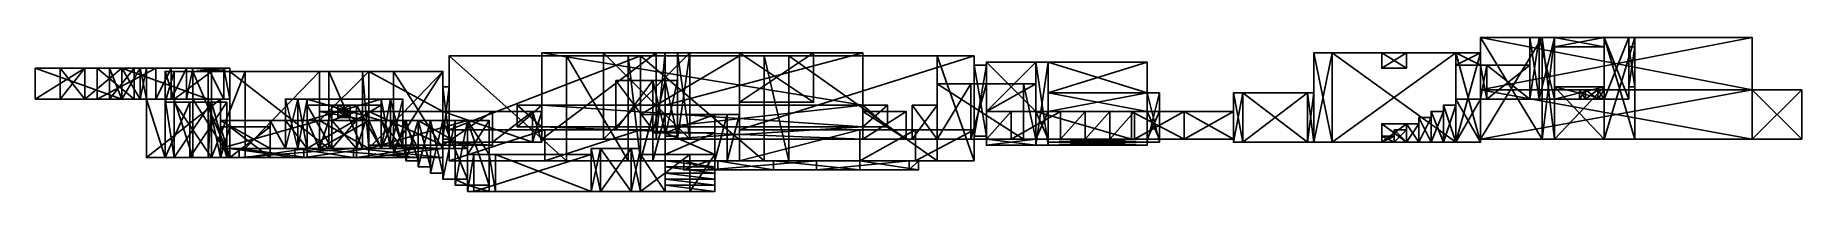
# Model space of a CAD drawing. Extents: x -3808 to 768, y -136 to 264.
import ezdxf

# ---------------------------------------------------------------- set-up
doc = ezdxf.new("R2010")
doc.units = 0

msp = doc.modelspace()

# ---------------------------------------------------------------- linework, layer by layer
for points in [[(-64, 264, -3520), (96, 264, -3344), (96, 0, -3344)], [(-64, 0, -3520), (-64, 264, -3520), (96, 0, -3344)], [(96, 264, -3120), (-64, 264, -2944), (-64, 0, -2944)], [(96, 0, -3120), (96, 264, -3120), (-64, 0, -2944)], [(-64, 264, -2944), (-64, 264, -2816), (-64, 0, -2816)], [(-64, 0, -2944), (-64, 264, -2944), (-64, 0, -2816)], [(-64, 264, -3648), (-64, 264, -3520), (-64, 0, -3520)], [(-64, 0, -3648), (-64, 264, -3648), (-64, 0, -3520)], [(640, 264, -3520), (-64, 264, -3648), (-64, 128, -3648)], [(640, 128, -3520), (640, 264, -3520), (-64, 128, -3648)], [(-64, 264, -2816), (640, 264, -2944), (640, 128, -2944)], [(-64, 128, -2816), (-64, 264, -2816), (640, 128, -2944)], [(96, 264, -3344), (-64, 264, -3520), (-64, 264, -3648)], [(128, 264, -3344), (96, 264, -3344), (-64, 264, -3648)], [(256, 264, -3344), (128, 264, -3344), (-64, 264, -3648)], [(336, 264, -3344), (256, 264, -3344), (-64, 264, -3648)], [(640, 264, -3520), (336, 264, -3344), (-64, 264, -3648)], [(96, 264, -3120), (-64, 264, -2816), (-64, 264, -2944)], [(128, 264, -3120), (-64, 264, -2816), (96, 264, -3120)], [(256, 264, -3120), (-64, 264, -2816), (128, 264, -3120)], [(336, 264, -3120), (-64, 264, -2816), (256, 264, -3120)], [(640, 264, -2944), (-64, 264, -2816), (336, 264, -3120)], [(64, 264, -3136), (88, 264, -3136), (88, 104, -3136)], [(64, 104, -3136), (64, 264, -3136), (88, 104, -3136)], [(88, 264, -3328), (64, 264, -3328), (64, 104, -3328)], [(88, 104, -3328), (88, 264, -3328), (64, 104, -3328)], [(64, 264, -3328), (64, 264, -3136), (64, 192, -3136)], [(64, 192, -3328), (64, 264, -3328), (64, 192, -3136)], [(88, 264, -3328), (64, 264, -3136), (64, 264, -3328)], [(88, 264, -3136), (64, 264, -3136), (88, 264, -3328)], [(88, 264, -3136), (128, 264, -3136), (128, 104, -3136)], [(88, 104, -3136), (88, 264, -3136), (128, 104, -3136)], [(128, 264, -3328), (88, 264, -3328), (88, 104, -3328)], [(128, 104, -3328), (128, 264, -3328), (88, 104, -3328)], [(128, 264, -3328), (88, 264, -3136), (88, 264, -3328)], [(128, 264, -3136), (88, 264, -3136), (128, 264, -3328)], [(96, 264, -3344), (128, 264, -3344), (128, 0, -3344)], [(96, 0, -3344), (96, 264, -3344), (128, 0, -3344)], [(128, 264, -3120), (96, 264, -3120), (96, 0, -3120)], [(128, 0, -3120), (128, 264, -3120), (96, 0, -3120)], [(256, 264, -3328), (128, 264, -3328), (128, 240, -3328)], [(256, 240, -3328), (256, 264, -3328), (128, 240, -3328)], [(128, 264, -3344), (256, 264, -3344), (256, 240, -3344)], [(128, 240, -3344), (128, 264, -3344), (256, 240, -3344)], [(128, 264, -3136), (256, 264, -3136), (256, 240, -3136)], [(128, 240, -3136), (128, 264, -3136), (256, 240, -3136)], [(256, 264, -3120), (128, 264, -3120), (128, 240, -3120)], [(256, 240, -3120), (256, 264, -3120), (128, 240, -3120)], [(256, 264, -3328), (128, 264, -3136), (128, 264, -3328)], [(256, 264, -3136), (128, 264, -3136), (256, 264, -3328)], [(128, 240, -3136), (128, 240, -3120), (128, 136, -3120)], [(128, 136, -3136), (128, 240, -3136), (128, 136, -3120)], [(128, 240, -3344), (128, 240, -3328), (128, 136, -3328)], [(128, 136, -3344), (128, 240, -3344), (128, 136, -3328)], [(256, 240, -3136), (128, 240, -3120), (128, 240, -3136)], [(256, 240, -3120), (128, 240, -3120), (256, 240, -3136)], [(256, 240, -3344), (128, 240, -3328), (128, 240, -3344)], [(256, 240, -3328), (128, 240, -3328), (256, 240, -3344)], [(208, 264, -3264), (192, 264, -3216), (192, 264, -3248)], [(208, 264, -3200), (192, 264, -3216), (208, 264, -3264)], [(240, 264, -3264), (208, 264, -3200), (208, 264, -3264)], [(240, 264, -3200), (208, 264, -3200), (240, 264, -3264)], [(256, 264, -3248), (240, 264, -3200), (240, 264, -3264)], [(256, 264, -3216), (240, 264, -3200), (256, 264, -3248)], [(320, 264, -3296), (256, 264, -3328), (256, 104, -3328)], [(320, 104, -3296), (320, 264, -3296), (256, 104, -3328)], [(256, 264, -3136), (320, 264, -3168), (320, 104, -3168)], [(256, 104, -3136), (256, 264, -3136), (320, 104, -3168)], [(336, 264, -3120), (256, 264, -3120), (256, 0, -3120)], [(336, 0, -3120), (336, 264, -3120), (256, 0, -3120)], [(256, 264, -3344), (336, 264, -3344), (336, 0, -3344)], [(256, 0, -3344), (256, 264, -3344), (336, 0, -3344)], [(320, 264, -3296), (256, 264, -3136), (256, 264, -3328)], [(320, 264, -3168), (256, 264, -3136), (320, 264, -3296)], [(256, 240, -3120), (256, 240, -3136), (256, 136, -3136)], [(256, 136, -3120), (256, 240, -3120), (256, 136, -3136)], [(256, 240, -3328), (256, 240, -3344), (256, 136, -3344)], [(256, 136, -3328), (256, 240, -3328), (256, 136, -3344)], [(320, 264, -3168), (320, 264, -3296), (320, 240, -3296)], [(320, 240, -3168), (320, 264, -3168), (320, 240, -3296)], [(336, 240, -3296), (320, 240, -3296), (320, 136, -3296)], [(336, 136, -3296), (336, 240, -3296), (320, 136, -3296)], [(320, 240, -3168), (336, 240, -3168), (336, 136, -3168)], [(320, 136, -3168), (320, 240, -3168), (336, 136, -3168)], [(336, 240, -3296), (320, 240, -3168), (320, 240, -3296)], [(336, 240, -3168), (320, 240, -3168), (336, 240, -3296)], [(336, 264, -3168), (336, 264, -3120), (336, 0, -3120)], [(336, 0, -3168), (336, 264, -3168), (336, 0, -3120)], [(336, 264, -3344), (336, 264, -3296), (336, 0, -3296)], [(336, 0, -3344), (336, 264, -3344), (336, 0, -3296)], [(336, 264, -3296), (336, 264, -3168), (336, 240, -3168)], [(336, 240, -3296), (336, 264, -3296), (336, 240, -3168)], [(640, 264, -3520), (336, 264, -3120), (336, 264, -3344)], [(640, 264, -2944), (336, 264, -3120), (640, 264, -3520)], [(640, 264, -2944), (640, 264, -3520), (640, 128, -3520)], [(640, 128, -2944), (640, 264, -2944), (640, 128, -3520)], [(-3680, 184, -3392), (-3808, 184, -3264), (-3808, 104, -3264)], [(-3680, 104, -3392), (-3680, 184, -3392), (-3808, 104, -3264)], [(-3808, 184, -3264), (-3584, 184, -2880), (-3584, 104, -2880)], [(-3808, 104, -3264), (-3808, 184, -3264), (-3584, 104, -2880)], [(-3648, 184, -3264), (-3808, 184, -3264), (-3680, 184, -3392)], [(-3584, 184, -2880), (-3808, 184, -3264), (-3648, 184, -3264)], [(-3680, 184, -3904), (-3744, 184, -3808), (-3744, 104, -3808)], [(-3680, 104, -3904), (-3680, 184, -3904), (-3744, 104, -3808)], [(-3744, 184, -3808), (-3680, 184, -3552), (-3680, 104, -3552)], [(-3744, 104, -3808), (-3744, 184, -3808), (-3680, 104, -3552)], [(-3680, 184, -3552), (-3744, 184, -3808), (-3680, 184, -3904)], [(-3584, 184, -3904), (-3680, 184, -3904), (-3680, 104, -3904)], [(-3584, 104, -3904), (-3584, 184, -3904), (-3680, 104, -3904)], [(-3680, 184, -3552), (-3680, 184, -3392), (-3680, 104, -3392)], [(-3680, 104, -3552), (-3680, 184, -3552), (-3680, 104, -3392)], [(-3648, 184, -3264), (-3680, 184, -3392), (-3680, 184, -3904)], [(-3616, 184, -3776), (-3648, 184, -3264), (-3680, 184, -3904)], [(-3584, 184, -3904), (-3616, 184, -3776), (-3680, 184, -3904)], [(-3648, 184, -3264), (-3552, 184, -3392), (-3552, 104, -3392)], [(-3648, 104, -3264), (-3648, 184, -3264), (-3552, 104, -3392)], [(-3496, 184, -3032), (-3648, 184, -3264), (-3648, 104, -3264)], [(-3496, 104, -3032), (-3496, 184, -3032), (-3648, 104, -3264)], [(-3552, 184, -3552), (-3648, 184, -3264), (-3616, 184, -3776)], [(-3552, 184, -3392), (-3648, 184, -3264), (-3552, 184, -3552)], [(-3496, 184, -3032), (-3584, 184, -2880), (-3648, 184, -3264)], [(-3616, 184, -3776), (-3584, 184, -3840), (-3584, 104, -3840)], [(-3616, 104, -3776), (-3616, 184, -3776), (-3584, 104, -3840)], [(-3552, 184, -3552), (-3616, 184, -3776), (-3616, 104, -3776)], [(-3552, 104, -3552), (-3552, 184, -3552), (-3616, 104, -3776)], [(-3584, 184, -3840), (-3616, 184, -3776), (-3584, 184, -3904)], [(-3584, 184, -2880), (-3360, 184, -2880), (-3360, 104, -2880)], [(-3584, 104, -2880), (-3584, 184, -2880), (-3360, 104, -2880)], [(-3584, 184, -3840), (-3536, 184, -3840), (-3536, 104, -3840)], [(-3584, 104, -3840), (-3584, 184, -3840), (-3536, 104, -3840)], [(-3536, 184, -3904), (-3584, 184, -3904), (-3584, 104, -3904)], [(-3536, 104, -3904), (-3536, 184, -3904), (-3584, 104, -3904)], [(-3456, 184, -3032), (-3584, 184, -2880), (-3496, 184, -3032)], [(-3360, 184, -2880), (-3584, 184, -2880), (-3456, 184, -3032)], [(-3536, 184, -3904), (-3584, 184, -3840), (-3584, 184, -3904)], [(-3536, 184, -3840), (-3584, 184, -3840), (-3536, 184, -3904)], [(-3552, 184, -3392), (-3552, 184, -3552), (-3552, 104, -3552)], [(-3552, 104, -3392), (-3552, 184, -3392), (-3552, 104, -3552)], [(-3536, 184, -3840), (-3520, 184, -3840), (-3520, 104, -3840)], [(-3536, 104, -3840), (-3536, 184, -3840), (-3520, 104, -3840)], [(-3520, 184, -3904), (-3536, 184, -3904), (-3536, 104, -3904)], [(-3520, 104, -3904), (-3520, 184, -3904), (-3536, 104, -3904)], [(-3520, 184, -3904), (-3536, 184, -3840), (-3536, 184, -3904)], [(-3520, 184, -3840), (-3536, 184, -3840), (-3520, 184, -3904)], [(-3520, 184, -3904), (-3520, 184, -3840), (-3520, 104, -3840)], [(-3520, 104, -3904), (-3520, 184, -3904), (-3520, 104, -3840)], [(-3520, 184, -3840), (-3520, 184, -3904), (-3520, 104, -3904)], [(-3520, 104, -3840), (-3520, 184, -3840), (-3520, 104, -3904)], [(-3456, 184, -3032), (-3496, 184, -3032), (-3496, 104, -3032)], [(-3456, 104, -3032), (-3456, 184, -3032), (-3496, 104, -3032)], [(-3416, 184, -3152), (-3456, 184, -3032), (-3456, 104, -3032)], [(-3416, 104, -3152), (-3416, 184, -3152), (-3456, 104, -3032)], [(-3400, 184, -3152), (-3456, 184, -3032), (-3416, 184, -3152)], [(-3360, 184, -2880), (-3456, 184, -3032), (-3400, 184, -3152)], [(-3400, 184, -3152), (-3416, 184, -3152), (-3416, 104, -3152)], [(-3400, 104, -3152), (-3400, 184, -3152), (-3416, 104, -3152)], [(-3400, 184, -3152), (-3304, 184, -3040), (-3304, 176, -3040)], [(-3400, 176, -3152), (-3400, 184, -3152), (-3304, 176, -3040)], [(-3304, 184, -3040), (-3400, 184, -3152), (-3400, 176, -3152)], [(-3304, 176, -3040), (-3304, 184, -3040), (-3400, 176, -3152)], [(-3320, 184, -3040), (-3360, 184, -2880), (-3400, 184, -3152)], [(-3304, 184, -3040), (-3320, 184, -3040), (-3400, 184, -3152)], [(-3360, 184, -2880), (-3320, 184, -3040), (-3320, 104, -3040)], [(-3360, 104, -2880), (-3360, 184, -2880), (-3320, 104, -3040)], [(-3320, 184, -3040), (-3304, 184, -3040), (-3304, 104, -3040)], [(-3320, 104, -3040), (-3320, 184, -3040), (-3304, 104, -3040)], [(-2736, 216, -3648), (-2736, 216, -3360), (-2736, -56, -3360)], [(-2736, -56, -3648), (-2736, 216, -3648), (-2736, -56, -3360)], [(-2240, 216, -3648), (-2736, 216, -3648), (-2736, 24, -3648)], [(-2240, 24, -3648), (-2240, 216, -3648), (-2736, 24, -3648)], [(-2736, 216, -3112), (-2432, 216, -3112), (-2432, -56, -3112)], [(-2736, -56, -3112), (-2736, 216, -3112), (-2432, -56, -3112)], [(-2736, 216, -3360), (-2736, 216, -3112), (-2736, 136, -3112)], [(-2736, 136, -3360), (-2736, 216, -3360), (-2736, 136, -3112)], [(-2432, 216, -3112), (-2736, 216, -3112), (-2736, 216, -3648)], [(-2272, 216, -3008), (-2432, 216, -3112), (-2736, 216, -3648)], [(-2240, 216, -3648), (-2272, 216, -3008), (-2736, 216, -3648)], [(-2496, 224, -2520), (-2496, 224, -2496), (-2496, 0, -2496)], [(-2496, 0, -2520), (-2496, 224, -2520), (-2496, 0, -2496)], [(-2496, 224, -2752), (-2496, 224, -2688), (-2496, 0, -2688)], [(-2496, 0, -2752), (-2496, 224, -2752), (-2496, 0, -2688)], [(-2496, 224, -2688), (-2496, 224, -2560), (-2496, 72, -2560)], [(-2496, 72, -2688), (-2496, 224, -2688), (-2496, 72, -2560)], [(-2496, 224, -2560), (-2496, 224, -2520), (-2496, 0, -2520)], [(-2496, 0, -2560), (-2496, 224, -2560), (-2496, 0, -2520)], [(-2200, 224, -2752), (-2496, 224, -2752), (-2496, 0, -2752)], [(-2200, 0, -2752), (-2200, 224, -2752), (-2496, 0, -2752)], [(-2496, 224, -2112), (-1664, 224, -2112), (-1664, 88, -2112)], [(-2496, 88, -2112), (-2496, 224, -2112), (-1664, 88, -2112)], [(-2496, 224, -2496), (-2496, 224, -2112), (-2496, 88, -2112)], [(-2496, 88, -2496), (-2496, 224, -2496), (-2496, 88, -2112)], [(-2200, 224, -2752), (-2496, 224, -2112), (-2496, 224, -2752)], [(-2176, 224, -2752), (-2496, 224, -2112), (-2200, 224, -2752)], [(-1664, 224, -2752), (-2496, 224, -2112), (-2176, 224, -2752)], [(-1664, 224, -2624), (-2496, 224, -2112), (-1664, 224, -2752)], [(-1664, 224, -2600), (-2496, 224, -2112), (-1664, 224, -2624)], [(-1664, 224, -2560), (-2496, 224, -2112), (-1664, 224, -2600)], [(-1664, 224, -2432), (-2496, 224, -2112), (-1664, 224, -2560)], [(-1664, 224, -2392), (-2496, 224, -2112), (-1664, 224, -2432)], [(-1664, 224, -2368), (-2496, 224, -2112), (-1664, 224, -2392)], [(-1664, 224, -2112), (-2496, 224, -2112), (-1664, 224, -2368)], [(-2432, 216, -3112), (-2272, 216, -3008), (-2272, -56, -3008)], [(-2432, -56, -3112), (-2432, 216, -3112), (-2272, -56, -3008)], [(-2336, 224, -2592), (-2112, 224, -2592), (-2112, 0, -2592)], [(-2336, 0, -2592), (-2336, 224, -2592), (-2112, 0, -2592)], [(-2336, 224, -2272), (-2336, 224, -2592), (-2336, 0, -2592)], [(-2336, 0, -2272), (-2336, 224, -2272), (-2336, 0, -2592)], [(-2112, 224, -2272), (-2336, 224, -2272), (-2336, 0, -2272)], [(-2112, 0, -2272), (-2112, 224, -2272), (-2336, 0, -2272)], [(-2272, 216, -3008), (-2240, 216, -2920), (-2240, -56, -2920)], [(-2272, -56, -3008), (-2272, 216, -3008), (-2240, -56, -2920)], [(-2240, 216, -2920), (-2272, 216, -3008), (-2240, 216, -3648)], [(-2240, 216, -2920), (-1920, 216, -2920), (-1920, -56, -2920)], [(-2240, -56, -2920), (-2240, 216, -2920), (-1920, -56, -2920)], [(-1984, 216, -3648), (-2240, 216, -3648), (-2240, 64, -3648)], [(-1984, 64, -3648), (-1984, 216, -3648), (-2240, 64, -3648)], [(-1984, 216, -3648), (-2240, 216, -2920), (-2240, 216, -3648)], [(-1920, 216, -2920), (-2240, 216, -2920), (-1984, 216, -3648)], [(-2176, 224, -2752), (-2200, 224, -2752), (-2200, 0, -2752)], [(-2176, 0, -2752), (-2176, 224, -2752), (-2200, 0, -2752)], [(-1664, 224, -2752), (-2176, 224, -2752), (-2176, 88, -2752)], [(-1664, 88, -2752), (-1664, 224, -2752), (-2176, 88, -2752)], [(-2144, 224, -2304), (-2112, 224, -2304), (-2112, 0, -2304)], [(-2144, 0, -2304), (-2144, 224, -2304), (-2112, 0, -2304)], [(-2112, 224, -2560), (-2144, 224, -2560), (-2144, 0, -2560)], [(-2112, 0, -2560), (-2112, 224, -2560), (-2144, 0, -2560)], [(-2144, 224, -2560), (-2144, 224, -2304), (-2144, 152, -2304)], [(-2144, 152, -2560), (-2144, 224, -2560), (-2144, 152, -2304)], [(-2040, 216, -3144), (-2128, 216, -3272), (-2064, 216, -3408)], [(-2112, 224, -2304), (-2112, 224, -2272), (-2112, 0, -2272)], [(-2112, 0, -2304), (-2112, 224, -2304), (-2112, 0, -2272)], [(-2112, 224, -2592), (-2112, 224, -2560), (-2112, 0, -2560)], [(-2112, 0, -2592), (-2112, 224, -2592), (-2112, 0, -2560)], [(-1896, 216, -3104), (-2040, 216, -3144), (-2064, 216, -3408)], [(-1784, 216, -3448), (-1896, 216, -3104), (-2064, 216, -3408)], [(-1984, 224, -2240), (-1984, 224, -2304), (-1984, 96, -2304)], [(-1984, 96, -2240), (-1984, 224, -2240), (-1984, 96, -2304)], [(-1792, 224, -2240), (-1984, 224, -2240), (-1984, 96, -2240)], [(-1792, 96, -2240), (-1792, 224, -2240), (-1984, 96, -2240)], [(-1984, 224, -2304), (-1792, 224, -2304), (-1792, 96, -2304)], [(-1984, 96, -2304), (-1984, 224, -2304), (-1792, 96, -2304)], [(-1984, 224, -2560), (-1984, 224, -2624), (-1984, 96, -2624)], [(-1984, 96, -2560), (-1984, 224, -2560), (-1984, 96, -2624)], [(-1792, 224, -2560), (-1984, 224, -2560), (-1984, 96, -2560)], [(-1792, 96, -2560), (-1792, 224, -2560), (-1984, 96, -2560)], [(-1984, 224, -2624), (-1792, 224, -2624), (-1792, 96, -2624)], [(-1984, 96, -2624), (-1984, 224, -2624), (-1792, 96, -2624)], [(-1984, 224, -2240), (-1792, 224, -2304), (-1984, 224, -2304)], [(-1792, 224, -2240), (-1792, 224, -2304), (-1984, 224, -2240)], [(-1984, 224, -2560), (-1792, 224, -2624), (-1984, 224, -2624)], [(-1792, 224, -2560), (-1792, 224, -2624), (-1984, 224, -2560)], [(-1376, 216, -3648), (-1984, 216, -3648), (-1984, 24, -3648)], [(-1376, 24, -3648), (-1376, 216, -3648), (-1984, 24, -3648)], [(-1856, 216, -2880), (-1920, 216, -2920), (-1984, 216, -3648)], [(-1472, 216, -2880), (-1856, 216, -2880), (-1984, 216, -3648)], [(-1376, 216, -3648), (-1472, 216, -2880), (-1984, 216, -3648)], [(-1920, 216, -2920), (-1856, 216, -2880), (-1856, -56, -2880)], [(-1920, -56, -2920), (-1920, 216, -2920), (-1856, -56, -2880)], [(-1672, 216, -3104), (-1896, 216, -3104), (-1784, 216, -3448)], [(-1856, 216, -2880), (-1472, 216, -2880), (-1472, -56, -2880)], [(-1856, -56, -2880), (-1856, 216, -2880), (-1472, -56, -2880)], [(-1792, 224, -2304), (-1792, 224, -2240), (-1792, 96, -2240)], [(-1792, 96, -2304), (-1792, 224, -2304), (-1792, 96, -2240)], [(-1792, 224, -2624), (-1792, 224, -2560), (-1792, 96, -2560)], [(-1792, 96, -2624), (-1792, 224, -2624), (-1792, 96, -2560)], [(-1544, 216, -3384), (-1672, 216, -3104), (-1784, 216, -3448)], [(-1520, 216, -3168), (-1672, 216, -3104), (-1544, 216, -3384)], [(-1664, 224, -2600), (-1664, 224, -2624), (-1664, 0, -2624)], [(-1664, 0, -2600), (-1664, 224, -2600), (-1664, 0, -2624)], [(-1664, 224, -2368), (-1664, 224, -2392), (-1664, 0, -2392)], [(-1664, 0, -2368), (-1664, 224, -2368), (-1664, 0, -2392)], [(-1664, 224, -2432), (-1664, 224, -2560), (-1664, 72, -2560)], [(-1664, 72, -2432), (-1664, 224, -2432), (-1664, 72, -2560)], [(-1664, 224, -2560), (-1664, 224, -2600), (-1664, 0, -2600)], [(-1664, 0, -2560), (-1664, 224, -2560), (-1664, 0, -2600)], [(-1664, 224, -2392), (-1664, 224, -2432), (-1664, 0, -2432)], [(-1664, 0, -2392), (-1664, 224, -2392), (-1664, 0, -2432)], [(-1664, 224, -2112), (-1664, 224, -2368), (-1664, 88, -2368)], [(-1664, 88, -2112), (-1664, 224, -2112), (-1664, 88, -2368)], [(-1664, 224, -2624), (-1664, 224, -2752), (-1664, 88, -2752)], [(-1664, 88, -2624), (-1664, 224, -2624), (-1664, 88, -2752)], [(-1472, 216, -2880), (-1376, 216, -2944), (-1376, -56, -2944)], [(-1472, -56, -2880), (-1472, 216, -2880), (-1376, -56, -2944)], [(-1376, 216, -3360), (-1472, 216, -2880), (-1376, 216, -3648)], [(-1376, 216, -3264), (-1472, 216, -2880), (-1376, 216, -3360)], [(-1376, 216, -3200), (-1472, 216, -2880), (-1376, 216, -3264)], [(-1376, 216, -3104), (-1472, 216, -2880), (-1376, 216, -3200)], [(-1376, 216, -2944), (-1472, 216, -2880), (-1376, 216, -3104)], [(-1376, 216, -3104), (-1376, 216, -3200), (-1376, 192, -3200)], [(-1376, 192, -3104), (-1376, 216, -3104), (-1376, 192, -3200)], [(-1376, 216, -3264), (-1376, 216, -3360), (-1376, 192, -3360)], [(-1376, 192, -3264), (-1376, 216, -3264), (-1376, 192, -3360)], [(-1376, 216, -3200), (-1376, 216, -3264), (-1376, -56, -3264)], [(-1376, -56, -3200), (-1376, 216, -3200), (-1376, -56, -3264)], [(-1376, 216, -3360), (-1376, 216, -3648), (-1376, -56, -3648)], [(-1376, -56, -3360), (-1376, 216, -3360), (-1376, -56, -3648)], [(-1376, 216, -2944), (-1376, 216, -3104), (-1376, -56, -3104)], [(-1376, -56, -2944), (-1376, 216, -2944), (-1376, -56, -3104)], [(-1376, 192, -3264), (-1344, 192, -3264), (-1344, 8, -3264)], [(-1376, 8, -3264), (-1376, 192, -3264), (-1344, 8, -3264)], [(-1344, 192, -3360), (-1376, 192, -3360), (-1376, 8, -3360)], [(-1344, 8, -3360), (-1344, 192, -3360), (-1376, 8, -3360)], [(-1344, 192, -3200), (-1376, 192, -3200), (-1376, 8, -3200)], [(-1344, 8, -3200), (-1344, 192, -3200), (-1376, 8, -3200)], [(-1376, 192, -3104), (-1344, 192, -3104), (-1344, 8, -3104)], [(-1376, 8, -3104), (-1376, 192, -3104), (-1344, 8, -3104)], [(-1344, 192, -3360), (-1376, 192, -3264), (-1376, 192, -3360)], [(-1344, 192, -3264), (-1376, 192, -3264), (-1344, 192, -3360)], [(-1344, 192, -3200), (-1376, 192, -3104), (-1376, 192, -3200)], [(-1344, 192, -3104), (-1376, 192, -3104), (-1344, 192, -3200)], [(-1344, 200, -3360), (-1344, 200, -3264), (-1344, 192, -3264)], [(-1344, 192, -3360), (-1344, 200, -3360), (-1344, 192, -3264)], [(-1344, 200, -3264), (-1344, 200, -3200), (-1344, -16, -3200)], [(-1344, -16, -3264), (-1344, 200, -3264), (-1344, -16, -3200)], [(-1344, 200, -3200), (-1344, 200, -3104), (-1344, 192, -3104)], [(-1344, 192, -3200), (-1344, 200, -3200), (-1344, 192, -3104)], [(-1216, 200, -3392), (-1344, 200, -3360), (-1344, 72, -3360)], [(-1216, 72, -3392), (-1216, 200, -3392), (-1344, 72, -3360)], [(-1344, 200, -3104), (-1216, 200, -3072), (-1216, 72, -3072)], [(-1344, 72, -3104), (-1344, 200, -3104), (-1216, 72, -3072)], [(-1216, 200, -3392), (-1344, 200, -3104), (-1344, 200, -3360)], [(-1216, 200, -3360), (-1344, 200, -3104), (-1216, 200, -3392)], [(-1216, 200, -3104), (-1344, 200, -3104), (-1216, 200, -3360)], [(-1216, 200, -3072), (-1344, 200, -3104), (-1216, 200, -3104)], [(-1216, 200, -3360), (-1216, 200, -3392), (-1216, -16, -3392)], [(-1216, -16, -3360), (-1216, 200, -3360), (-1216, -16, -3392)], [(-1184, 200, -3360), (-1216, 200, -3360), (-1216, -16, -3360)], [(-1184, -16, -3360), (-1184, 200, -3360), (-1216, -16, -3360)], [(-1216, 200, -3104), (-1184, 200, -3104), (-1184, -16, -3104)], [(-1216, -16, -3104), (-1216, 200, -3104), (-1184, -16, -3104)], [(-1216, 200, -3072), (-1216, 200, -3104), (-1216, -16, -3104)], [(-1216, -16, -3072), (-1216, 200, -3072), (-1216, -16, -3104)], [(-1184, 200, -3360), (-1216, 200, -3104), (-1216, 200, -3360)], [(-1184, 200, -3104), (-1216, 200, -3104), (-1184, 200, -3360)], [(-1184, 200, -3104), (-928, 200, -3104), (-928, 120, -3104)], [(-1184, 120, -3104), (-1184, 200, -3104), (-928, 120, -3104)], [(-928, 200, -3360), (-1184, 200, -3360), (-1184, 120, -3360)], [(-928, 120, -3360), (-928, 200, -3360), (-1184, 120, -3360)], [(-928, 200, -3360), (-1184, 200, -3104), (-1184, 200, -3360)], [(-928, 200, -3104), (-1184, 200, -3104), (-928, 200, -3360)], [(-928, 200, -3104), (-928, 200, -3360), (-928, 120, -3360)], [(-928, 120, -3104), (-928, 200, -3104), (-928, 120, -3360)], [(-496, 224, -3304), (-496, 224, -3160), (-496, 120, -3160)], [(-496, 120, -3304), (-496, 224, -3304), (-496, 120, -3160)], [(-496, 224, -3328), (-496, 224, -3304), (-496, -8, -3304)], [(-496, -8, -3328), (-496, 224, -3328), (-496, -8, -3304)], [(-448, 224, -3456), (-496, 224, -3328), (-496, -8, -3328)], [(-448, -8, -3456), (-448, 224, -3456), (-496, -8, -3328)], [(-496, 224, -3160), (-496, 224, -3136), (-496, -8, -3136)], [(-496, -8, -3160), (-496, 224, -3160), (-496, -8, -3136)], [(-496, 224, -3136), (-448, 224, -3008), (-448, -8, -3008)], [(-496, -8, -3136), (-496, 224, -3136), (-448, -8, -3008)], [(-448, 224, -3456), (-496, 224, -3136), (-496, 224, -3328)], [(-448, 224, -3008), (-496, 224, -3136), (-448, 224, -3456)], [(-128, 224, -3456), (-448, 224, -3456), (-448, -8, -3456)], [(-128, -8, -3456), (-128, 224, -3456), (-448, -8, -3456)], [(-448, 224, -3008), (-128, 224, -3008), (-128, -8, -3008)], [(-448, -8, -3008), (-448, 224, -3008), (-128, -8, -3008)], [(-320, 224, -3264), (-448, 224, -3008), (-448, 224, -3456)], [(-288, 224, -3264), (-320, 224, -3264), (-448, 224, -3456)], [(-256, 224, -3264), (-288, 224, -3264), (-448, 224, -3456)], [(-224, 224, -3264), (-256, 224, -3264), (-448, 224, -3456)], [(-192, 224, -3264), (-224, 224, -3264), (-448, 224, -3456)], [(-160, 224, -3264), (-192, 224, -3264), (-448, 224, -3456)], [(-128, 224, -3456), (-160, 224, -3264), (-448, 224, -3456)], [(-320, 224, -3200), (-448, 224, -3008), (-320, 224, -3264)], [(-288, 224, -3200), (-448, 224, -3008), (-320, 224, -3200)], [(-256, 224, -3200), (-448, 224, -3008), (-288, 224, -3200)], [(-224, 224, -3200), (-448, 224, -3008), (-256, 224, -3200)], [(-192, 224, -3200), (-448, 224, -3008), (-224, 224, -3200)], [(-160, 224, -3200), (-448, 224, -3008), (-192, 224, -3200)], [(-128, 224, -3200), (-448, 224, -3008), (-160, 224, -3200)], [(-128, 224, -3008), (-448, 224, -3008), (-128, 224, -3200)], [(-320, 224, -3136), (-256, 224, -3136), (-256, 184, -3136)], [(-320, 184, -3136), (-320, 224, -3136), (-256, 184, -3136)], [(-320, 224, -3072), (-320, 224, -3136), (-320, 184, -3136)], [(-320, 184, -3072), (-320, 224, -3072), (-320, 184, -3136)], [(-256, 224, -3072), (-320, 224, -3072), (-320, 184, -3072)], [(-256, 184, -3072), (-256, 224, -3072), (-320, 184, -3072)], [(-320, 224, -3392), (-256, 224, -3392), (-256, 184, -3392)], [(-320, 184, -3392), (-320, 224, -3392), (-256, 184, -3392)], [(-320, 224, -3328), (-320, 224, -3392), (-320, 184, -3392)], [(-320, 184, -3328), (-320, 224, -3328), (-320, 184, -3392)], [(-256, 224, -3328), (-320, 224, -3328), (-320, 184, -3328)], [(-256, 184, -3328), (-256, 224, -3328), (-320, 184, -3328)], [(-288, 224, -3264), (-320, 224, -3200), (-320, 224, -3264)], [(-288, 224, -3200), (-320, 224, -3200), (-288, 224, -3264)], [(-256, 184, -3136), (-320, 184, -3072), (-320, 184, -3136)], [(-256, 184, -3072), (-320, 184, -3072), (-256, 184, -3136)], [(-256, 184, -3392), (-320, 184, -3328), (-320, 184, -3392)], [(-256, 184, -3328), (-320, 184, -3328), (-256, 184, -3392)], [(-256, 224, -3264), (-288, 224, -3200), (-288, 224, -3264)], [(-256, 224, -3200), (-288, 224, -3200), (-256, 224, -3264)], [(-256, 224, -3136), (-256, 224, -3072), (-256, 184, -3072)], [(-256, 184, -3136), (-256, 224, -3136), (-256, 184, -3072)], [(-256, 224, -3392), (-256, 224, -3328), (-256, 184, -3328)], [(-256, 184, -3392), (-256, 224, -3392), (-256, 184, -3328)], [(-224, 224, -3264), (-256, 224, -3200), (-256, 224, -3264)], [(-224, 224, -3200), (-256, 224, -3200), (-224, 224, -3264)], [(-192, 224, -3264), (-224, 224, -3200), (-224, 224, -3264)], [(-192, 224, -3200), (-224, 224, -3200), (-192, 224, -3264)], [(-160, 224, -3264), (-192, 224, -3200), (-192, 224, -3264)], [(-160, 224, -3200), (-192, 224, -3200), (-160, 224, -3264)], [(-128, 224, -3264), (-160, 224, -3264), (-128, 224, -3456)], [(-128, 224, -3264), (-160, 224, -3200), (-160, 224, -3264)], [(-128, 224, -3200), (-160, 224, -3200), (-128, 224, -3264)], [(-128, 224, -3200), (-128, 224, -3264), (-128, 192, -3264)], [(-128, 192, -3200), (-128, 224, -3200), (-128, 192, -3264)], [(-64, 224, -3072), (-128, 224, -3200), (-128, 192, -3200)], [(-64, 192, -3072), (-64, 224, -3072), (-128, 192, -3200)], [(-128, 224, -3008), (-64, 224, -3072), (-64, -8, -3072)], [(-128, -8, -3008), (-128, 224, -3008), (-64, -8, -3072)], [(-64, 224, -3392), (-128, 224, -3456), (-128, -8, -3456)], [(-64, -8, -3392), (-64, 224, -3392), (-128, -8, -3456)], [(-128, 224, -3264), (-64, 224, -3392), (-64, 192, -3392)], [(-128, 192, -3264), (-128, 224, -3264), (-64, 192, -3392)], [(-64, 224, -3392), (-128, 224, -3264), (-128, 224, -3456)], [(-64, 224, -3072), (-128, 224, -3008), (-128, 224, -3200)], [(-64, 192, -3392), (-128, 192, -3200), (-128, 192, -3264)], [(-64, 192, -3072), (-128, 192, -3200), (-64, 192, -3392)], [(-48, 192, -3392), (-64, 192, -3392), (-64, 104, -3392)], [(-48, 104, -3392), (-48, 192, -3392), (-64, 104, -3392)], [(-64, 192, -3072), (-48, 192, -3072), (-48, 104, -3072)], [(-64, 104, -3072), (-64, 192, -3072), (-48, 104, -3072)], [(-48, 192, -3392), (-64, 192, -3072), (-64, 192, -3392)], [(-48, 192, -3072), (-64, 192, -3072), (-48, 192, -3392)], [(64, 192, -3328), (-48, 192, -3392), (-48, 104, -3392)], [(64, 104, -3328), (64, 192, -3328), (-48, 104, -3392)], [(-48, 192, -3072), (64, 192, -3136), (64, 104, -3136)], [(-48, 104, -3072), (-48, 192, -3072), (64, 104, -3136)], [(64, 192, -3328), (-48, 192, -3072), (-48, 192, -3392)], [(64, 192, -3136), (-48, 192, -3072), (64, 192, -3328)], [(-3472, 176, -3432), (-3400, 176, -3152), (-3400, -48, -3152)], [(-3472, -48, -3432), (-3472, 176, -3432), (-3400, -48, -3152)], [(-3448, 176, -3520), (-3472, 176, -3432), (-3472, 96, -3432)], [(-3448, 96, -3520), (-3448, 176, -3520), (-3472, 96, -3432)], [(-3400, 176, -3152), (-3472, 176, -3432), (-3408, 176, -3432)], [(-3408, 176, -3432), (-3472, 176, -3432), (-3448, 176, -3520)], [(-3352, 176, -3568), (-3448, 176, -3520), (-3448, 104, -3520)], [(-3352, 104, -3568), (-3352, 176, -3568), (-3448, 104, -3520)], [(-3352, 176, -3568), (-3408, 176, -3432), (-3448, 176, -3520)], [(-3312, 176, -3496), (-3400, 176, -3152), (-3408, 176, -3432)], [(-3312, 176, -3496), (-3408, 176, -3432), (-3352, 176, -3568)], [(-3400, 176, -3152), (-3304, 176, -3040), (-3304, -48, -3040)], [(-3400, -48, -3152), (-3400, 176, -3152), (-3304, -48, -3040)], [(-3304, 176, -3040), (-3400, 176, -3152), (-3312, 176, -3496)], [(-3264, 176, -3616), (-3352, 176, -3568), (-3352, -48, -3568)], [(-3264, -48, -3616), (-3264, 176, -3616), (-3352, -48, -3568)], [(-3264, 176, -3616), (-3312, 176, -3496), (-3352, 176, -3568)], [(-3280, 176, -3320), (-3304, 176, -3040), (-3312, 176, -3496)], [(-3264, 176, -3616), (-3280, 176, -3320), (-3312, 176, -3496)], [(-3304, 176, -3040), (-3048, 176, -2944), (-3048, -24, -2944)], [(-3304, -24, -3040), (-3304, 176, -3040), (-3048, -24, -2944)], [(-3048, 176, -2944), (-3304, 176, -3040), (-3136, 176, -3072)], [(-3136, 176, -3072), (-3304, 176, -3040), (-3280, 176, -3320)], [(-3104, 176, -3552), (-3112, 176, -3360), (-3280, 176, -3320)], [(-2984, 176, -3200), (-3280, 176, -3320), (-3112, 176, -3360)], [(-3104, 176, -3552), (-3280, 176, -3320), (-3264, 176, -3616)], [(-2984, 176, -3200), (-3136, 176, -3072), (-3280, 176, -3320)], [(-3072, 176, -3648), (-3264, 176, -3616), (-3264, -24, -3616)], [(-3072, -24, -3648), (-3072, 176, -3648), (-3264, -24, -3616)], [(-3072, 176, -3648), (-3104, 176, -3552), (-3264, 176, -3616)], [(-2984, 176, -3200), (-3048, 176, -2944), (-3136, 176, -3072)], [(-3072, 176, -3648), (-3112, 176, -3360), (-3104, 176, -3552)], [(-2944, 176, -3536), (-3112, 176, -3360), (-3072, 176, -3648)], [(-2816, 176, -3232), (-2984, 176, -3200), (-3112, 176, -3360)], [(-2816, 176, -3232), (-3112, 176, -3360), (-2944, 176, -3536)], [(-3072, 176, -4000), (-3072, 176, -3648), (-3072, -24, -3648)], [(-3072, -24, -4000), (-3072, 176, -4000), (-3072, -24, -3648)], [(-2944, 176, -4000), (-3072, 176, -4000), (-3072, 48, -4000)], [(-2944, 48, -4000), (-2944, 176, -4000), (-3072, 48, -4000)], [(-2944, 176, -4000), (-3072, 176, -3648), (-3072, 176, -4000)], [(-2944, 176, -3904), (-3072, 176, -3648), (-2944, 176, -4000)], [(-2944, 176, -3776), (-3072, 176, -3648), (-2944, 176, -3904)], [(-2944, 176, -3648), (-3072, 176, -3648), (-2944, 176, -3776)], [(-2944, 176, -3536), (-3072, 176, -3648), (-2944, 176, -3648)], [(-3048, 176, -2944), (-3048, 176, -2880), (-3048, -24, -2880)], [(-3048, -24, -2944), (-3048, 176, -2944), (-3048, -24, -2880)], [(-3048, 176, -2880), (-2960, 176, -2656), (-2960, -24, -2656)], [(-3048, -24, -2880), (-3048, 176, -2880), (-2960, -24, -2656)], [(-2944, 176, -2656), (-2960, 176, -2656), (-3048, 176, -2880)], [(-2880, 176, -2912), (-2944, 176, -2656), (-3048, 176, -2880)], [(-2752, 176, -3048), (-2880, 176, -2912), (-3048, 176, -2880)], [(-2984, 176, -3200), (-3048, 176, -2880), (-3048, 176, -2944)], [(-2976, 176, -3072), (-3048, 176, -2880), (-2984, 176, -3200)], [(-2752, 176, -3048), (-3048, 176, -2880), (-2976, 176, -3072)], [(-2816, 176, -3232), (-2976, 176, -3072), (-2984, 176, -3200)], [(-2752, 176, -3112), (-2976, 176, -3072), (-2816, 176, -3232)], [(-2752, 176, -3048), (-2976, 176, -3072), (-2752, 176, -3112)], [(-2960, 176, -2656), (-2944, 176, -2656), (-2944, -24, -2656)], [(-2960, -24, -2656), (-2960, 176, -2656), (-2944, -24, -2656)], [(-2944, 176, -2656), (-2752, 176, -2784), (-2752, 72, -2784)], [(-2944, 72, -2656), (-2944, 176, -2656), (-2752, 72, -2784)], [(-2752, 176, -3584), (-2944, 176, -3648), (-2944, -24, -3648)], [(-2752, -24, -3584), (-2752, 176, -3584), (-2944, -24, -3648)], [(-2944, 176, -3648), (-2944, 176, -3776), (-2944, -24, -3776)], [(-2944, -24, -3648), (-2944, 176, -3648), (-2944, -24, -3776)], [(-2944, 176, -3904), (-2944, 176, -4000), (-2944, -24, -4000)], [(-2944, -24, -3904), (-2944, 176, -3904), (-2944, -24, -4000)], [(-2944, 176, -3776), (-2944, 176, -3904), (-2944, -24, -3904)], [(-2944, -24, -3776), (-2944, 176, -3776), (-2944, -24, -3904)], [(-2880, 176, -2880), (-2944, 176, -2656), (-2880, 176, -2912)], [(-2752, 176, -2800), (-2944, 176, -2656), (-2880, 176, -2880)], [(-2752, 176, -2784), (-2944, 176, -2656), (-2752, 176, -2800)], [(-2752, 176, -3360), (-2944, 176, -3536), (-2752, 176, -3584)], [(-2752, 176, -3360), (-2816, 176, -3232), (-2944, 176, -3536)], [(-2752, 176, -3584), (-2944, 176, -3536), (-2944, 176, -3648)], [(-2880, 176, -2880), (-2880, 176, -2912), (-2880, -24, -2912)], [(-2880, -24, -2880), (-2880, 176, -2880), (-2880, -24, -2912)], [(-2752, 176, -2800), (-2880, 176, -2880), (-2880, -24, -2880)], [(-2752, -24, -2800), (-2752, 176, -2800), (-2880, -24, -2880)], [(-2880, 176, -2912), (-2752, 176, -2912), (-2752, -24, -2912)], [(-2880, -24, -2912), (-2880, 176, -2912), (-2752, -24, -2912)], [(-2752, 176, -2912), (-2880, 176, -2912), (-2752, 176, -3048)], [(-2752, 176, -3112), (-2816, 176, -3232), (-2752, 176, -3360)], [(-2752, 176, -2784), (-2752, 176, -2800), (-2752, -24, -2800)], [(-2752, -24, -2784), (-2752, 176, -2784), (-2752, -24, -2800)], [(-2752, 176, -2912), (-2752, 176, -3048), (-2752, -24, -3048)], [(-2752, -24, -2912), (-2752, 176, -2912), (-2752, -24, -3048)], [(-2752, 176, -3360), (-2752, 176, -3584), (-2752, -48, -3584)], [(-2752, -48, -3360), (-2752, 176, -3360), (-2752, -48, -3584)], [(-2752, 176, -3112), (-2752, 176, -3360), (-2752, 136, -3360)], [(-2752, 136, -3112), (-2752, 176, -3112), (-2752, 136, -3360)], [(-2752, 176, -3048), (-2752, 176, -3112), (-2752, -48, -3112)], [(-2752, -48, -3048), (-2752, 176, -3048), (-2752, -48, -3112)], [(-2304, 152, -2304), (-2208, 152, -2304), (-2208, 24, -2304)], [(-2304, 24, -2304), (-2304, 152, -2304), (-2208, 24, -2304)], [(-2304, 152, -2560), (-2304, 152, -2304), (-2304, 24, -2304)], [(-2304, 24, -2560), (-2304, 152, -2560), (-2304, 24, -2304)], [(-2208, 152, -2560), (-2304, 152, -2560), (-2304, 24, -2560)], [(-2208, 24, -2560), (-2208, 152, -2560), (-2304, 24, -2560)], [(-2208, 152, -2560), (-2304, 152, -2304), (-2304, 152, -2560)], [(-2208, 152, -2304), (-2304, 152, -2304), (-2208, 152, -2560)], [(-2208, 152, -2304), (-2176, 152, -2304), (-2176, 16, -2304)], [(-2208, 16, -2304), (-2208, 152, -2304), (-2176, 16, -2304)], [(-2176, 152, -2560), (-2208, 152, -2560), (-2208, 16, -2560)], [(-2176, 16, -2560), (-2176, 152, -2560), (-2208, 16, -2560)], [(-2176, 152, -2560), (-2208, 152, -2304), (-2208, 152, -2560)], [(-2176, 152, -2304), (-2208, 152, -2304), (-2176, 152, -2560)], [(-2176, 152, -2304), (-2144, 152, -2304), (-2144, 8, -2304)], [(-2176, 8, -2304), (-2176, 152, -2304), (-2144, 8, -2304)], [(-2144, 152, -2560), (-2176, 152, -2560), (-2176, 8, -2560)], [(-2144, 8, -2560), (-2144, 152, -2560), (-2176, 8, -2560)], [(-2144, 152, -2560), (-2176, 152, -2304), (-2176, 152, -2560)], [(-2144, 152, -2304), (-2176, 152, -2304), (-2144, 152, -2560)], [(-1384, 144, -2592), (-1472, 144, -2560), (-1472, 0, -2560)], [(-1384, 0, -2592), (-1384, 144, -2592), (-1472, 0, -2560)], [(-1472, 144, -2432), (-1248, 144, -2528), (-1248, 0, -2528)], [(-1472, 0, -2432), (-1472, 144, -2432), (-1248, 0, -2528)], [(-1472, 144, -2560), (-1472, 144, -2432), (-1472, 88, -2432)], [(-1472, 88, -2560), (-1472, 144, -2560), (-1472, 88, -2432)], [(-1384, 144, -2592), (-1472, 144, -2432), (-1472, 144, -2560)], [(-1248, 144, -2528), (-1472, 144, -2432), (-1384, 144, -2592)], [(-1344, 144, -2880), (-1384, 144, -2592), (-1384, 0, -2592)], [(-1344, 0, -2880), (-1344, 144, -2880), (-1384, 0, -2592)], [(-1248, 144, -2528), (-1384, 144, -2592), (-1344, 144, -2880)], [(-1216, 144, -2880), (-1344, 144, -2880), (-1344, 72, -2880)], [(-1216, 72, -2880), (-1216, 144, -2880), (-1344, 72, -2880)], [(-1216, 144, -2880), (-1248, 144, -2528), (-1344, 144, -2880)], [(-1248, 144, -2528), (-1216, 144, -2880), (-1216, 0, -2880)], [(-1248, 0, -2528), (-1248, 144, -2528), (-1216, 0, -2880)], [(-3648, 104, -3264), (-3808, 104, -3264), (-3680, 104, -3392)], [(-3584, 104, -2880), (-3808, 104, -3264), (-3648, 104, -3264)], [(-3680, 104, -3552), (-3744, 104, -3808), (-3680, 104, -3904)], [(-3648, 104, -3264), (-3680, 104, -3392), (-3680, 104, -3904)], [(-3616, 104, -3776), (-3648, 104, -3264), (-3680, 104, -3904)], [(-3584, 104, -3904), (-3616, 104, -3776), (-3680, 104, -3904)], [(-3552, 104, -3552), (-3648, 104, -3264), (-3616, 104, -3776)], [(-3552, 104, -3392), (-3648, 104, -3264), (-3552, 104, -3552)], [(-3496, 104, -3032), (-3584, 104, -2880), (-3648, 104, -3264)], [(-3584, 104, -3840), (-3616, 104, -3776), (-3584, 104, -3904)], [(-3456, 104, -3032), (-3584, 104, -2880), (-3496, 104, -3032)], [(-3360, 104, -2880), (-3584, 104, -2880), (-3456, 104, -3032)], [(-3536, 104, -3904), (-3584, 104, -3840), (-3584, 104, -3904)], [(-3536, 104, -3840), (-3584, 104, -3840), (-3536, 104, -3904)], [(-3520, 104, -3904), (-3536, 104, -3840), (-3536, 104, -3904)], [(-3520, 104, -3840), (-3536, 104, -3840), (-3520, 104, -3904)], [(-3328, 104, -3968), (-3520, 104, -3904), (-3520, -48, -3904)], [(-3328, -48, -3968), (-3328, 104, -3968), (-3520, -48, -3904)], [(-3520, 104, -3584), (-3472, 104, -3520), (-3472, -48, -3520)], [(-3520, -48, -3584), (-3520, 104, -3584), (-3472, -48, -3520)], [(-3520, 104, -3840), (-3520, 104, -3584), (-3520, -48, -3584)], [(-3520, -48, -3840), (-3520, 104, -3840), (-3520, -48, -3584)], [(-3520, 104, -3904), (-3520, 104, -3840), (-3520, -48, -3840)], [(-3520, -48, -3904), (-3520, 104, -3904), (-3520, -48, -3840)], [(-3472, 104, -3520), (-3520, 104, -3584), (-3520, 104, -3904)], [(-3448, 104, -3520), (-3472, 104, -3520), (-3520, 104, -3904)], [(-3360, 104, -3648), (-3448, 104, -3520), (-3520, 104, -3904)], [(-3328, 104, -3968), (-3360, 104, -3648), (-3520, 104, -3904)], [(-3472, 104, -3520), (-3448, 104, -3520), (-3448, -48, -3520)], [(-3472, -48, -3520), (-3472, 104, -3520), (-3448, -48, -3520)], [(-3408, 96, -3432), (-3472, 96, -3432), (-3472, -48, -3432)], [(-3408, -48, -3432), (-3408, 96, -3432), (-3472, -48, -3432)], [(-3408, 96, -3432), (-3472, 96, -3432), (-3448, 96, -3520)], [(-3400, 104, -3152), (-3456, 104, -3032), (-3416, 104, -3152)], [(-3360, 104, -2880), (-3456, 104, -3032), (-3400, 104, -3152)], [(-3352, 104, -3592), (-3448, 104, -3520), (-3360, 104, -3648)], [(-3352, 104, -3568), (-3448, 104, -3520), (-3352, 104, -3592)], [(-3352, 96, -3568), (-3448, 96, -3520), (-3448, -48, -3520)], [(-3352, -48, -3568), (-3352, 96, -3568), (-3448, -48, -3520)], [(-3448, 96, -3520), (-3352, 96, -3568), (-3352, -48, -3568)], [(-3448, -48, -3520), (-3448, 96, -3520), (-3352, -48, -3568)], [(-3352, 96, -3568), (-3408, 96, -3432), (-3448, 96, -3520)], [(-3312, 96, -3496), (-3408, 96, -3432), (-3408, -48, -3432)], [(-3312, -48, -3496), (-3312, 96, -3496), (-3408, -48, -3432)], [(-3312, 96, -3496), (-3408, 96, -3432), (-3352, 96, -3568)], [(-3400, 104, -3152), (-3304, 104, -3040), (-3304, -48, -3040)], [(-3400, -48, -3152), (-3400, 104, -3152), (-3304, -48, -3040)], [(-3320, 104, -3040), (-3360, 104, -2880), (-3400, 104, -3152)], [(-3304, 104, -3040), (-3320, 104, -3040), (-3400, 104, -3152)], [(-3360, 104, -3648), (-3328, 104, -3744), (-3328, -48, -3744)], [(-3360, -48, -3648), (-3360, 104, -3648), (-3328, -48, -3744)], [(-3352, 104, -3592), (-3360, 104, -3648), (-3360, -48, -3648)], [(-3352, -48, -3592), (-3352, 104, -3592), (-3360, -48, -3648)], [(-3328, 104, -3744), (-3360, 104, -3648), (-3328, 104, -3968)], [(-3352, 104, -3568), (-3352, 104, -3592), (-3352, -48, -3592)], [(-3352, -48, -3568), (-3352, 104, -3568), (-3352, -48, -3592)], [(-3352, 96, -3568), (-3312, 96, -3496), (-3312, -48, -3496)], [(-3352, -48, -3568), (-3352, 96, -3568), (-3312, -48, -3496)], [(-3328, 104, -3744), (-3328, 104, -3968), (-3328, 32, -3968)], [(-3328, 32, -3744), (-3328, 104, -3744), (-3328, 32, -3968)], [(-3128, 104, -4352), (-3160, 104, -4352), (-3160, -24, -4352)], [(-3128, -24, -4352), (-3128, 104, -4352), (-3160, -24, -4352)], [(-3160, 104, -4160), (-3128, 104, -4160), (-3128, -24, -4160)], [(-3160, -24, -4160), (-3160, 104, -4160), (-3128, -24, -4160)], [(-3160, 104, -4352), (-3160, 104, -4160), (-3160, 48, -4160)], [(-3160, 48, -4352), (-3160, 104, -4352), (-3160, 48, -4160)], [(-3128, 104, -4352), (-3160, 104, -4160), (-3160, 104, -4352)], [(-3128, 104, -4160), (-3160, 104, -4160), (-3128, 104, -4352)], [(-3104, 104, -4352), (-3128, 104, -4352), (-3128, -24, -4352)], [(-3104, -24, -4352), (-3104, 104, -4352), (-3128, -24, -4352)], [(-3128, 104, -4160), (-3104, 104, -4160), (-3104, -24, -4160)], [(-3128, -24, -4160), (-3128, 104, -4160), (-3104, -24, -4160)], [(-3128, 104, -4320), (-3128, 104, -4352), (-3128, -24, -4352)], [(-3128, -24, -4320), (-3128, 104, -4320), (-3128, -24, -4352)], [(-3128, 104, -4192), (-3128, 104, -4160), (-3128, -24, -4160)], [(-3128, -24, -4192), (-3128, 104, -4192), (-3128, -24, -4160)], [(-3128, 104, -4352), (-3128, 104, -4320), (-3128, -24, -4320)], [(-3128, -24, -4352), (-3128, 104, -4352), (-3128, -24, -4320)], [(-3128, 104, -4160), (-3128, 104, -4192), (-3128, -24, -4192)], [(-3128, -24, -4160), (-3128, 104, -4160), (-3128, -24, -4192)], [(-3128, 104, -4320), (-3128, 104, -4192), (-3128, -24, -4192)], [(-3128, -24, -4320), (-3128, 104, -4320), (-3128, -24, -4192)], [(-3128, 104, -4192), (-3128, 104, -4320), (-3128, -24, -4320)], [(-3128, -24, -4192), (-3128, 104, -4192), (-3128, -24, -4320)], [(-3104, 104, -4352), (-3128, 104, -4160), (-3128, 104, -4352)], [(-3104, 104, -4160), (-3128, 104, -4160), (-3104, 104, -4352)], [(-3104, 104, -4160), (-2912, 104, -4160), (-2912, 48, -4160)], [(-3104, 48, -4160), (-3104, 104, -4160), (-2912, 48, -4160)], [(-2912, 104, -4352), (-3104, 104, -4352), (-3104, 48, -4352)], [(-2912, 48, -4352), (-2912, 104, -4352), (-3104, 48, -4352)], [(-2912, 104, -4352), (-3104, 104, -4160), (-3104, 104, -4352)], [(-2912, 104, -4160), (-3104, 104, -4160), (-2912, 104, -4352)], [(-2912, 104, -4160), (-2888, 104, -4160), (-2888, -24, -4160)], [(-2912, -24, -4160), (-2912, 104, -4160), (-2888, -24, -4160)], [(-2888, 104, -4352), (-2912, 104, -4352), (-2912, -24, -4352)], [(-2888, -24, -4352), (-2888, 104, -4352), (-2912, -24, -4352)], [(-2888, 104, -4352), (-2912, 104, -4160), (-2912, 104, -4352)], [(-2888, 104, -4160), (-2912, 104, -4160), (-2888, 104, -4352)], [(-2888, 104, -4160), (-2856, 104, -4160), (-2856, -24, -4160)], [(-2888, -24, -4160), (-2888, 104, -4160), (-2856, -24, -4160)], [(-2856, 104, -4352), (-2888, 104, -4352), (-2888, -24, -4352)], [(-2856, -24, -4352), (-2856, 104, -4352), (-2888, -24, -4352)], [(-2888, 104, -4320), (-2888, 104, -4352), (-2888, -24, -4352)], [(-2888, -24, -4320), (-2888, 104, -4320), (-2888, -24, -4352)], [(-2888, 104, -4192), (-2888, 104, -4160), (-2888, -24, -4160)], [(-2888, -24, -4192), (-2888, 104, -4192), (-2888, -24, -4160)], [(-2888, 104, -4352), (-2888, 104, -4320), (-2888, -24, -4320)], [(-2888, -24, -4352), (-2888, 104, -4352), (-2888, -24, -4320)], [(-2888, 104, -4160), (-2888, 104, -4192), (-2888, -24, -4192)], [(-2888, -24, -4160), (-2888, 104, -4160), (-2888, -24, -4192)], [(-2888, 104, -4192), (-2888, 104, -4320), (-2888, -24, -4320)], [(-2888, -24, -4192), (-2888, 104, -4192), (-2888, -24, -4320)], [(-2888, 104, -4320), (-2888, 104, -4192), (-2888, -24, -4192)], [(-2888, -24, -4320), (-2888, 104, -4320), (-2888, -24, -4192)], [(-2856, 104, -4352), (-2888, 104, -4160), (-2888, 104, -4352)], [(-2856, 104, -4160), (-2888, 104, -4160), (-2856, 104, -4352)], [(-2856, 104, -4160), (-2856, 104, -4352), (-2856, 48, -4352)], [(-2856, 48, -4160), (-2856, 104, -4160), (-2856, 48, -4352)], [(-2736, 136, -3360), (-2752, 136, -3360), (-2752, 0, -3360)], [(-2736, 0, -3360), (-2736, 136, -3360), (-2752, 0, -3360)], [(-2752, 136, -3112), (-2736, 136, -3112), (-2736, 0, -3112)], [(-2752, 0, -3112), (-2752, 136, -3112), (-2736, 0, -3112)], [(-2736, 136, -3360), (-2752, 136, -3112), (-2752, 136, -3360)], [(-2736, 136, -3112), (-2752, 136, -3112), (-2736, 136, -3360)], [(-1792, 96, -2304), (-1984, 96, -2240), (-1984, 96, -2304)], [(-1792, 96, -2240), (-1984, 96, -2240), (-1792, 96, -2304)], [(-1792, 96, -2624), (-1984, 96, -2560), (-1984, 96, -2624)], [(-1792, 96, -2560), (-1984, 96, -2560), (-1792, 96, -2624)], [(-1184, 120, -3392), (-1184, 120, -3360), (-1184, -8, -3360)], [(-1184, -8, -3392), (-1184, 120, -3392), (-1184, -8, -3360)], [(-1184, 120, -3104), (-1184, 120, -3072), (-1184, -8, -3072)], [(-1184, -8, -3104), (-1184, 120, -3104), (-1184, -8, -3072)], [(-928, 120, -3392), (-1184, 120, -3392), (-1184, 72, -3392)], [(-928, 72, -3392), (-928, 120, -3392), (-1184, 72, -3392)], [(-1184, 120, -3072), (-928, 120, -3072), (-928, 72, -3072)], [(-1184, 72, -3072), (-1184, 120, -3072), (-928, 72, -3072)], [(-928, 120, -3360), (-928, 120, -3392), (-928, -8, -3392)], [(-928, -8, -3360), (-928, 120, -3360), (-928, -8, -3392)], [(-896, 120, -3360), (-928, 120, -3360), (-928, -8, -3360)], [(-896, -8, -3360), (-896, 120, -3360), (-928, -8, -3360)], [(-928, 120, -3104), (-896, 120, -3104), (-896, -8, -3104)], [(-928, -8, -3104), (-928, 120, -3104), (-896, -8, -3104)], [(-928, 120, -3072), (-928, 120, -3104), (-928, -8, -3104)], [(-928, -8, -3072), (-928, 120, -3072), (-928, -8, -3104)], [(-896, 120, -3104), (-896, 120, -3360), (-896, 72, -3360)], [(-896, 72, -3104), (-896, 120, -3104), (-896, 72, -3360)], [(-704, 120, -3360), (-704, 120, -3104), (-704, 72, -3104)], [(-704, 72, -3360), (-704, 120, -3360), (-704, 72, -3104)], [(-704, 120, -3104), (-680, 120, -3104), (-680, -8, -3104)], [(-704, -8, -3104), (-704, 120, -3104), (-680, -8, -3104)], [(-680, 120, -3360), (-704, 120, -3360), (-704, -8, -3360)], [(-680, -8, -3360), (-680, 120, -3360), (-704, -8, -3360)], [(-680, 120, -3360), (-704, 120, -3104), (-704, 120, -3360)], [(-680, 120, -3104), (-704, 120, -3104), (-680, 120, -3360)], [(-680, 120, -3104), (-512, 120, -3136), (-512, -8, -3136)], [(-680, -8, -3104), (-680, 120, -3104), (-512, -8, -3136)], [(-512, 120, -3328), (-680, 120, -3360), (-680, -8, -3360)], [(-512, -8, -3328), (-512, 120, -3328), (-680, -8, -3360)], [(-512, 120, -3328), (-680, 120, -3104), (-680, 120, -3360)], [(-512, 120, -3304), (-680, 120, -3104), (-512, 120, -3328)], [(-512, 120, -3160), (-680, 120, -3104), (-512, 120, -3304)], [(-512, 120, -3136), (-680, 120, -3104), (-512, 120, -3160)], [(-512, 120, -3304), (-512, 120, -3328), (-512, -8, -3328)], [(-512, -8, -3304), (-512, 120, -3304), (-512, -8, -3328)], [(-512, 120, -3136), (-512, 120, -3160), (-512, -8, -3160)], [(-512, -8, -3136), (-512, 120, -3136), (-512, -8, -3160)], [(-496, 120, -3304), (-512, 120, -3304), (-512, -8, -3304)], [(-496, -8, -3304), (-496, 120, -3304), (-512, -8, -3304)], [(-512, 120, -3160), (-496, 120, -3160), (-496, -8, -3160)], [(-512, -8, -3160), (-512, 120, -3160), (-496, -8, -3160)], [(-496, 120, -3304), (-512, 120, -3160), (-512, 120, -3304)], [(-496, 120, -3160), (-512, 120, -3160), (-496, 120, -3304)], [(-128, 104, -3200), (-128, 104, -3264), (-128, 88, -3264)], [(-128, 88, -3200), (-128, 104, -3200), (-128, 88, -3264)], [(-64, 104, -3072), (-128, 104, -3200), (-128, -8, -3200)], [(-64, -8, -3072), (-64, 104, -3072), (-128, -8, -3200)], [(-128, 104, -3264), (-64, 104, -3392), (-64, -8, -3392)], [(-128, -8, -3264), (-128, 104, -3264), (-64, -8, -3392)], [(-64, 104, -3392), (-128, 104, -3200), (-128, 104, -3264)], [(-64, 104, -3072), (-128, 104, -3200), (-64, 104, -3392)], [(640, 128, -3648), (-64, 128, -3648), (-64, 0, -3648)], [(640, 0, -3648), (640, 128, -3648), (-64, 0, -3648)], [(-64, 128, -2816), (640, 128, -2816), (640, 0, -2816)], [(-64, 0, -2816), (-64, 128, -2816), (640, 0, -2816)], [(640, 128, -2816), (-64, 128, -2816), (640, 128, -2944)], [(640, 128, -3520), (-64, 128, -3648), (640, 128, -3648)], [(-48, 104, -3392), (-64, 104, -3072), (-64, 104, -3392)], [(-48, 104, -3072), (-64, 104, -3072), (-48, 104, -3392)], [(64, 104, -3328), (-48, 104, -3072), (-48, 104, -3392)], [(64, 104, -3136), (-48, 104, -3072), (64, 104, -3328)], [(88, 104, -3328), (64, 104, -3136), (64, 104, -3328)], [(88, 104, -3136), (64, 104, -3136), (88, 104, -3328)], [(128, 104, -3328), (88, 104, -3136), (88, 104, -3328)], [(128, 104, -3136), (88, 104, -3136), (128, 104, -3328)], [(256, 136, -3328), (128, 136, -3328), (128, 104, -3328)], [(256, 104, -3328), (256, 136, -3328), (128, 104, -3328)], [(128, 136, -3344), (256, 136, -3344), (256, 0, -3344)], [(128, 0, -3344), (128, 136, -3344), (256, 0, -3344)], [(128, 136, -3136), (256, 136, -3136), (256, 104, -3136)], [(128, 104, -3136), (128, 136, -3136), (256, 104, -3136)], [(256, 136, -3120), (128, 136, -3120), (128, 0, -3120)], [(256, 0, -3120), (256, 136, -3120), (128, 0, -3120)], [(256, 136, -3136), (128, 136, -3120), (128, 136, -3136)], [(256, 136, -3120), (128, 136, -3120), (256, 136, -3136)], [(256, 136, -3344), (128, 136, -3328), (128, 136, -3344)], [(256, 136, -3328), (128, 136, -3328), (256, 136, -3344)], [(256, 104, -3328), (128, 104, -3136), (128, 104, -3328)], [(256, 104, -3136), (128, 104, -3136), (256, 104, -3328)], [(192, 128, -3248), (208, 128, -3264), (208, 104, -3264)], [(192, 104, -3248), (192, 128, -3248), (208, 104, -3264)], [(192, 128, -3216), (192, 128, -3248), (192, 104, -3248)], [(192, 104, -3216), (192, 128, -3216), (192, 104, -3248)], [(208, 128, -3200), (192, 128, -3216), (192, 104, -3216)], [(208, 104, -3200), (208, 128, -3200), (192, 104, -3216)], [(208, 128, -3264), (192, 128, -3216), (192, 128, -3248)], [(208, 128, -3200), (192, 128, -3216), (208, 128, -3264)], [(208, 128, -3264), (240, 128, -3264), (240, 104, -3264)], [(208, 104, -3264), (208, 128, -3264), (240, 104, -3264)], [(240, 128, -3200), (208, 128, -3200), (208, 104, -3200)], [(240, 104, -3200), (240, 128, -3200), (208, 104, -3200)], [(240, 128, -3264), (208, 128, -3200), (208, 128, -3264)], [(240, 128, -3200), (208, 128, -3200), (240, 128, -3264)], [(256, 128, -3216), (240, 128, -3200), (240, 104, -3200)], [(256, 104, -3216), (256, 128, -3216), (240, 104, -3200)], [(240, 128, -3264), (256, 128, -3248), (256, 104, -3248)], [(240, 104, -3264), (240, 128, -3264), (256, 104, -3248)], [(256, 128, -3248), (240, 128, -3200), (240, 128, -3264)], [(256, 128, -3216), (240, 128, -3200), (256, 128, -3248)], [(256, 128, -3248), (256, 128, -3216), (256, 104, -3216)], [(256, 104, -3248), (256, 128, -3248), (256, 104, -3216)], [(320, 104, -3296), (256, 104, -3136), (256, 104, -3328)], [(320, 104, -3168), (256, 104, -3136), (320, 104, -3296)], [(320, 136, -3168), (320, 136, -3296), (320, 104, -3296)], [(320, 104, -3168), (320, 136, -3168), (320, 104, -3296)], [(336, 136, -3296), (320, 136, -3168), (320, 136, -3296)], [(336, 136, -3168), (320, 136, -3168), (336, 136, -3296)], [(336, 136, -3296), (336, 136, -3168), (336, 0, -3168)], [(336, 0, -3296), (336, 136, -3296), (336, 0, -3168)], [(768, 128, -3520), (640, 128, -3648), (640, 0, -3648)], [(768, 0, -3520), (768, 128, -3520), (640, 0, -3648)], [(640, 128, -2816), (768, 128, -2944), (768, 0, -2944)], [(640, 0, -2816), (640, 128, -2816), (768, 0, -2944)], [(768, 128, -3520), (640, 128, -2816), (640, 128, -3648)], [(768, 128, -2944), (640, 128, -2816), (768, 128, -3520)], [(768, 128, -2944), (768, 128, -3520), (768, 0, -3520)], [(768, 0, -2944), (768, 128, -2944), (768, 0, -3520)], [(-3328, 48, -4128), (-3200, 48, -4128), (-3200, -24, -4128)], [(-3328, -24, -4128), (-3328, 48, -4128), (-3200, -24, -4128)], [(-3072, 48, -4544), (-3328, 48, -4544), (-3328, -24, -4544)], [(-3072, -24, -4544), (-3072, 48, -4544), (-3328, -24, -4544)], [(-3328, 48, -4544), (-3328, 48, -4128), (-3328, -24, -4128)], [(-3328, -24, -4544), (-3328, 48, -4544), (-3328, -24, -4128)], [(-3200, 48, -4128), (-3328, 48, -4128), (-3328, 48, -4544)], [(-3160, 48, -4384), (-3200, 48, -4128), (-3328, 48, -4544)], [(-3104, 48, -4384), (-3160, 48, -4384), (-3328, 48, -4544)], [(-3072, 48, -4544), (-3104, 48, -4384), (-3328, 48, -4544)], [(-3200, 48, -4128), (-3160, 48, -4160), (-3160, -24, -4160)], [(-3200, -24, -4128), (-3200, 48, -4128), (-3160, -24, -4160)], [(-3160, 48, -4352), (-3200, 48, -4128), (-3160, 48, -4384)], [(-3160, 48, -4160), (-3200, 48, -4128), (-3160, 48, -4352)], [(-3160, 48, -4384), (-3104, 48, -4384), (-3104, -24, -4384)], [(-3160, -24, -4384), (-3160, 48, -4384), (-3104, -24, -4384)], [(-3160, 48, -4352), (-3160, 48, -4384), (-3160, -24, -4384)], [(-3160, -24, -4352), (-3160, 48, -4352), (-3160, -24, -4384)], [(-3104, 88, -4672), (-3040, 88, -4672), (-3040, -24, -4672)], [(-3104, -24, -4672), (-3104, 88, -4672), (-3040, -24, -4672)], [(-3104, 88, -4864), (-3104, 88, -4672), (-3104, -24, -4672)], [(-3104, -24, -4864), (-3104, 88, -4864), (-3104, -24, -4672)], [(-2912, 88, -4864), (-3104, 88, -4864), (-3104, -24, -4864)], [(-2912, -24, -4864), (-2912, 88, -4864), (-3104, -24, -4864)], [(-3040, 88, -4672), (-3104, 88, -4672), (-3104, 88, -4864)], [(-2976, 88, -4672), (-3040, 88, -4672), (-3104, 88, -4864)], [(-2912, 88, -4864), (-2976, 88, -4672), (-3104, 88, -4864)], [(-3104, 48, -4160), (-3104, 48, -4128), (-3104, -24, -4128)], [(-3104, -24, -4160), (-3104, 48, -4160), (-3104, -24, -4128)], [(-3104, 48, -4384), (-3104, 48, -4352), (-3104, -24, -4352)], [(-3104, -24, -4384), (-3104, 48, -4384), (-3104, -24, -4352)], [(-3104, 48, -4128), (-3072, 48, -4032), (-3072, -24, -4032)], [(-3104, -24, -4128), (-3104, 48, -4128), (-3072, -24, -4032)], [(-3072, 48, -4544), (-3104, 48, -4352), (-3104, 48, -4384)], [(-2944, 48, -4544), (-3104, 48, -4352), (-3072, 48, -4544)], [(-2912, 48, -4384), (-3104, 48, -4352), (-2944, 48, -4544)], [(-2912, 48, -4352), (-3104, 48, -4352), (-2912, 48, -4384)], [(-3072, 48, -4032), (-3104, 48, -4128), (-3104, 48, -4160)], [(-2944, 48, -4032), (-3072, 48, -4032), (-3104, 48, -4160)], [(-2912, 48, -4160), (-2944, 48, -4032), (-3104, 48, -4160)], [(-3072, 72, -4608), (-3072, 72, -4544), (-3072, -24, -4544)], [(-3072, -24, -4608), (-3072, 72, -4608), (-3072, -24, -4544)], [(-3072, 72, -4544), (-2944, 72, -4544), (-2944, 48, -4544)], [(-3072, 48, -4544), (-3072, 72, -4544), (-2944, 48, -4544)], [(-3040, 72, -4608), (-3072, 72, -4608), (-3072, -24, -4608)], [(-3040, -24, -4608), (-3040, 72, -4608), (-3072, -24, -4608)], [(-3040, 72, -4608), (-3072, 72, -4544), (-3072, 72, -4608)], [(-2976, 72, -4608), (-3072, 72, -4544), (-3040, 72, -4608)], [(-2944, 72, -4608), (-3072, 72, -4544), (-2976, 72, -4608)], [(-2944, 72, -4544), (-3072, 72, -4544), (-2944, 72, -4608)], [(-3072, 48, -4016), (-3072, 48, -4000), (-3072, -24, -4000)], [(-3072, -24, -4016), (-3072, 48, -4016), (-3072, -24, -4000)], [(-2944, 48, -4016), (-3072, 48, -4016), (-3072, -24, -4016)], [(-2944, -24, -4016), (-2944, 48, -4016), (-3072, -24, -4016)], [(-3072, 48, -4032), (-2944, 48, -4032), (-2944, -24, -4032)], [(-3072, -24, -4032), (-3072, 48, -4032), (-2944, -24, -4032)], [(-2944, 48, -4016), (-3072, 48, -4000), (-3072, 48, -4016)], [(-2944, 48, -4000), (-3072, 48, -4000), (-2944, 48, -4016)], [(-3040, 88, -4672), (-2976, 88, -4672), (-2976, 48, -4672)], [(-3040, 48, -4672), (-3040, 88, -4672), (-2976, 48, -4672)], [(-2976, 72, -4608), (-3040, 72, -4608), (-3040, 48, -4608)], [(-2976, 48, -4608), (-2976, 72, -4608), (-3040, 48, -4608)], [(-3040, 48, -4632), (-3040, 48, -4608), (-3040, -24, -4608)], [(-3040, -24, -4632), (-3040, 48, -4632), (-3040, -24, -4608)], [(-3040, 48, -4672), (-3040, 48, -4648), (-3040, -24, -4648)], [(-3040, -24, -4672), (-3040, 48, -4672), (-3040, -24, -4648)], [(-3040, 48, -4648), (-2976, 48, -4648), (-2976, -24, -4648)], [(-3040, -24, -4648), (-3040, 48, -4648), (-2976, -24, -4648)], [(-2976, 48, -4632), (-3040, 48, -4632), (-3040, -24, -4632)], [(-2976, -24, -4632), (-2976, 48, -4632), (-3040, -24, -4632)], [(-2976, 48, -4632), (-3040, 48, -4608), (-3040, 48, -4632)], [(-2976, 48, -4608), (-3040, 48, -4608), (-2976, 48, -4632)], [(-2976, 48, -4672), (-3040, 48, -4648), (-3040, 48, -4672)], [(-2976, 48, -4648), (-3040, 48, -4648), (-2976, 48, -4672)], [(-2992, 88, -4840), (-3024, 88, -4840), (-3024, 72, -4840)], [(-2992, 72, -4840), (-2992, 88, -4840), (-3024, 72, -4840)], [(-3024, 88, -4848), (-2992, 88, -4848), (-2992, 72, -4848)], [(-3024, 72, -4848), (-3024, 88, -4848), (-2992, 72, -4848)], [(-3024, 88, -4840), (-3024, 88, -4848), (-3024, 72, -4848)], [(-3024, 72, -4840), (-3024, 88, -4840), (-3024, 72, -4848)], [(-2992, 72, -4592), (-3024, 72, -4592), (-3024, 56, -4592)], [(-2992, 56, -4592), (-2992, 72, -4592), (-3024, 56, -4592)], [(-3024, 72, -4600), (-2992, 72, -4600), (-2992, 56, -4600)], [(-3024, 56, -4600), (-3024, 72, -4600), (-2992, 56, -4600)], [(-3024, 72, -4592), (-3024, 72, -4600), (-3024, 56, -4600)], [(-3024, 56, -4592), (-3024, 72, -4592), (-3024, 56, -4600)], [(-2992, 72, -4848), (-3024, 72, -4840), (-3024, 72, -4848)], [(-2992, 72, -4840), (-3024, 72, -4840), (-2992, 72, -4848)], [(-2992, 56, -4600), (-3024, 56, -4592), (-3024, 56, -4600)], [(-2992, 56, -4592), (-3024, 56, -4592), (-2992, 56, -4600)], [(-2992, 88, -4848), (-2992, 88, -4840), (-2992, 72, -4840)], [(-2992, 72, -4848), (-2992, 88, -4848), (-2992, 72, -4840)], [(-2992, 72, -4600), (-2992, 72, -4592), (-2992, 56, -4592)], [(-2992, 56, -4600), (-2992, 72, -4600), (-2992, 56, -4592)], [(-2976, 88, -4672), (-2912, 88, -4672), (-2912, -24, -4672)], [(-2976, -24, -4672), (-2976, 88, -4672), (-2912, -24, -4672)], [(-2912, 88, -4800), (-2976, 88, -4672), (-2912, 88, -4864)], [(-2912, 88, -4736), (-2976, 88, -4672), (-2912, 88, -4800)], [(-2912, 88, -4672), (-2976, 88, -4672), (-2912, 88, -4736)], [(-2944, 72, -4608), (-2976, 72, -4608), (-2976, -24, -4608)], [(-2944, -24, -4608), (-2944, 72, -4608), (-2976, -24, -4608)], [(-2976, 48, -4608), (-2976, 48, -4632), (-2976, -24, -4632)], [(-2976, -24, -4608), (-2976, 48, -4608), (-2976, -24, -4632)], [(-2976, 48, -4648), (-2976, 48, -4672), (-2976, -24, -4672)], [(-2976, -24, -4648), (-2976, 48, -4648), (-2976, -24, -4672)], [(-2944, 72, -4544), (-2944, 72, -4608), (-2944, -24, -4608)], [(-2944, -24, -4544), (-2944, 72, -4544), (-2944, -24, -4608)], [(-2944, 72, -2656), (-2752, 72, -2560), (-2752, -16, -2560)], [(-2944, -16, -2656), (-2944, 72, -2656), (-2752, -16, -2560)], [(-2752, 72, -2560), (-2944, 72, -2656), (-2752, 72, -2784)], [(-2688, 48, -4544), (-2944, 48, -4544), (-2944, -24, -4544)], [(-2688, -24, -4544), (-2688, 48, -4544), (-2944, -24, -4544)], [(-2944, 48, -4000), (-2944, 48, -4016), (-2944, -24, -4016)], [(-2944, -24, -4000), (-2944, 48, -4000), (-2944, -24, -4016)], [(-2944, 48, -4032), (-2912, 48, -4128), (-2912, -24, -4128)], [(-2944, -24, -4032), (-2944, 48, -4032), (-2912, -24, -4128)], [(-2856, 48, -4384), (-2912, 48, -4384), (-2944, 48, -4544)], [(-2688, 48, -4544), (-2856, 48, -4384), (-2944, 48, -4544)], [(-2912, 48, -4128), (-2944, 48, -4032), (-2912, 48, -4160)], [(-2912, 88, -4800), (-2912, 88, -4864), (-2912, -24, -4864)], [(-2912, -24, -4800), (-2912, 88, -4800), (-2912, -24, -4864)], [(-2912, 88, -4672), (-2912, 88, -4736), (-2912, -24, -4736)], [(-2912, -24, -4672), (-2912, 88, -4672), (-2912, -24, -4736)], [(-2912, 88, -4736), (-2912, 88, -4800), (-2912, -24, -4800)], [(-2912, -24, -4736), (-2912, 88, -4736), (-2912, -24, -4800)], [(-2912, 48, -3776), (-2880, 48, -3776), (-2880, -24, -3776)], [(-2912, -24, -3776), (-2912, 48, -3776), (-2880, -24, -3776)], [(-2880, 48, -3904), (-2912, 48, -3904), (-2912, -24, -3904)], [(-2880, -24, -3904), (-2880, 48, -3904), (-2912, -24, -3904)], [(-2912, 48, -4128), (-2912, 48, -4160), (-2912, -24, -4160)], [(-2912, -24, -4128), (-2912, 48, -4128), (-2912, -24, -4160)], [(-2912, 48, -4384), (-2856, 48, -4384), (-2856, -24, -4384)], [(-2912, -24, -4384), (-2912, 48, -4384), (-2856, -24, -4384)], [(-2912, 48, -4352), (-2912, 48, -4384), (-2912, -24, -4384)], [(-2912, -24, -4352), (-2912, 48, -4352), (-2912, -24, -4384)], [(-2912, 48, -3904), (-2912, 48, -3776), (-2912, -24, -3776)], [(-2912, -24, -3904), (-2912, 48, -3904), (-2912, -24, -3776)], [(-2880, 48, -3904), (-2912, 48, -3776), (-2912, 48, -3904)], [(-2880, 48, -3776), (-2912, 48, -3776), (-2880, 48, -3904)], [(-2880, 48, -3776), (-2848, 48, -3776), (-2848, -40, -3776)], [(-2880, -40, -3776), (-2880, 48, -3776), (-2848, -40, -3776)], [(-2848, 48, -3904), (-2880, 48, -3904), (-2880, -40, -3904)], [(-2848, -40, -3904), (-2848, 48, -3904), (-2880, -40, -3904)], [(-2848, 48, -3904), (-2880, 48, -3776), (-2880, 48, -3904)], [(-2848, 48, -3776), (-2880, 48, -3776), (-2848, 48, -3904)], [(-2856, 48, -4160), (-2816, 48, -4128), (-2816, -24, -4128)], [(-2856, -24, -4160), (-2856, 48, -4160), (-2816, -24, -4128)], [(-2856, 48, -4384), (-2856, 48, -4352), (-2856, -24, -4352)], [(-2856, -24, -4384), (-2856, 48, -4384), (-2856, -24, -4352)], [(-2816, 48, -4128), (-2856, 48, -4160), (-2856, 48, -4384)], [(-2688, 48, -4544), (-2816, 48, -4128), (-2856, 48, -4384)], [(-2848, 48, -3776), (-2816, 48, -3776), (-2816, -56, -3776)], [(-2848, -56, -3776), (-2848, 48, -3776), (-2816, -56, -3776)], [(-2816, 48, -3904), (-2848, 48, -3904), (-2848, -56, -3904)], [(-2816, -56, -3904), (-2816, 48, -3904), (-2848, -56, -3904)], [(-2816, 48, -3904), (-2848, 48, -3776), (-2848, 48, -3904)], [(-2816, 48, -3776), (-2848, 48, -3776), (-2816, 48, -3904)], [(-2816, 48, -3776), (-2784, 48, -3776), (-2784, -72, -3776)], [(-2816, -72, -3776), (-2816, 48, -3776), (-2784, -72, -3776)], [(-2784, 48, -3904), (-2816, 48, -3904), (-2816, -72, -3904)], [(-2784, -72, -3904), (-2784, 48, -3904), (-2816, -72, -3904)], [(-2816, 48, -4128), (-2688, 48, -4128), (-2688, -24, -4128)], [(-2816, -24, -4128), (-2816, 48, -4128), (-2688, -24, -4128)], [(-2688, 48, -4128), (-2816, 48, -4128), (-2688, 48, -4544)], [(-2784, 48, -3904), (-2816, 48, -3776), (-2816, 48, -3904)], [(-2784, 48, -3776), (-2816, 48, -3776), (-2784, 48, -3904)], [(-2784, 48, -3776), (-2752, 48, -3776), (-2752, -88, -3776)], [(-2784, -88, -3776), (-2784, 48, -3776), (-2752, -88, -3776)], [(-2752, 48, -3904), (-2784, 48, -3904), (-2784, -88, -3904)], [(-2752, -88, -3904), (-2752, 48, -3904), (-2784, -88, -3904)], [(-2752, 48, -3904), (-2784, 48, -3776), (-2784, 48, -3904)], [(-2752, 48, -3776), (-2784, 48, -3776), (-2752, 48, -3904)], [(-2624, 72, -2784), (-2752, 72, -2784), (-2752, -16, -2784)], [(-2624, -16, -2784), (-2624, 72, -2784), (-2752, -16, -2784)], [(-2752, 72, -2560), (-2520, 72, -2560), (-2520, -8, -2560)], [(-2752, -8, -2560), (-2752, 72, -2560), (-2520, -8, -2560)], [(-2624, 72, -2784), (-2752, 72, -2560), (-2752, 72, -2784)], [(-2520, 72, -2688), (-2752, 72, -2560), (-2624, 72, -2784)], [(-2520, 72, -2560), (-2752, 72, -2560), (-2520, 72, -2688)], [(-2752, 48, -3776), (-2688, 48, -3776), (-2688, -104, -3776)], [(-2752, -104, -3776), (-2752, 48, -3776), (-2688, -104, -3776)], [(-2720, 48, -3904), (-2752, 48, -3904), (-2752, -104, -3904)], [(-2720, -104, -3904), (-2720, 48, -3904), (-2752, -104, -3904)], [(-2720, 48, -3904), (-2752, 48, -3776), (-2752, 48, -3904)], [(-2688, 48, -3776), (-2752, 48, -3776), (-2720, 48, -3904)], [(-2688, 48, -3920), (-2720, 48, -3904), (-2720, -120, -3904)], [(-2688, -120, -3920), (-2688, 48, -3920), (-2720, -120, -3904)], [(-2688, 48, -3776), (-2720, 48, -3904), (-2688, 48, -3920)], [(-2688, 48, -3920), (-2632, 48, -3792), (-2632, -40, -3792)], [(-2688, -40, -3920), (-2688, 48, -3920), (-2632, -40, -3792)], [(-2632, 48, -3792), (-2688, 48, -3920), (-2688, -40, -3920)], [(-2632, -40, -3792), (-2632, 48, -3792), (-2688, -40, -3920)], [(-2688, 48, -3776), (-2632, 48, -3792), (-2632, -120, -3792)], [(-2688, -120, -3776), (-2688, 48, -3776), (-2632, -120, -3792)], [(-2688, 48, -4128), (-2688, 48, -4544), (-2688, -24, -4544)], [(-2688, -24, -4128), (-2688, 48, -4128), (-2688, -24, -4544)], [(-2632, 48, -3792), (-2688, 48, -3776), (-2688, 48, -3920)], [(-2520, 72, -2688), (-2624, 72, -2784), (-2624, -8, -2784)], [(-2520, -8, -2688), (-2520, 72, -2688), (-2624, -8, -2784)], [(-2496, 88, -2496), (-2560, 88, -2496), (-2560, 32, -2496)], [(-2496, 32, -2496), (-2496, 88, -2496), (-2560, 32, -2496)], [(-2560, 88, -2048), (-2496, 88, -2048), (-2496, 32, -2048)], [(-2560, 32, -2048), (-2560, 88, -2048), (-2496, 32, -2048)], [(-2560, 88, -2112), (-2560, 88, -2048), (-2560, 32, -2048)], [(-2560, 32, -2112), (-2560, 88, -2112), (-2560, 32, -2048)], [(-2560, 88, -2496), (-2560, 88, -2112), (-2560, 32, -2112)], [(-2560, 32, -2496), (-2560, 88, -2496), (-2560, 32, -2112)], [(-2496, 88, -2496), (-2560, 88, -2048), (-2560, 88, -2496)], [(-2496, 88, -2112), (-2560, 88, -2048), (-2496, 88, -2496)], [(-2496, 88, -2048), (-2560, 88, -2048), (-2496, 88, -2112)], [(-2520, 72, -2560), (-2496, 72, -2560), (-2496, -8, -2560)], [(-2520, -8, -2560), (-2520, 72, -2560), (-2496, -8, -2560)], [(-2496, 72, -2688), (-2520, 72, -2688), (-2520, -8, -2688)], [(-2496, -8, -2688), (-2496, 72, -2688), (-2520, -8, -2688)], [(-2496, 72, -2688), (-2520, 72, -2560), (-2520, 72, -2688)], [(-2496, 72, -2560), (-2520, 72, -2560), (-2496, 72, -2688)], [(-2496, 88, -2048), (-1664, 88, -2048), (-1664, 32, -2048)], [(-2496, 32, -2048), (-2496, 88, -2048), (-1664, 32, -2048)], [(-1664, 88, -2112), (-2496, 88, -2048), (-2496, 88, -2112)], [(-1664, 88, -2048), (-2496, 88, -2048), (-1664, 88, -2112)], [(-2240, 64, -3648), (-2240, 64, -3776), (-2240, 24, -3776)], [(-2240, 24, -3648), (-2240, 64, -3648), (-2240, 24, -3776)], [(-2208, 64, -3680), (-2240, 64, -3776), (-2240, -56, -3776)], [(-2208, -56, -3680), (-2208, 64, -3680), (-2240, -56, -3776)], [(-2208, 64, -3680), (-2240, 64, -3648), (-2240, 64, -3776)], [(-2176, 64, -3680), (-2240, 64, -3648), (-2208, 64, -3680)], [(-2048, 64, -3680), (-2240, 64, -3648), (-2176, 64, -3680)], [(-2016, 64, -3680), (-2240, 64, -3648), (-2048, 64, -3680)], [(-1984, 64, -3648), (-2240, 64, -3648), (-2016, 64, -3680)], [(-2176, 64, -3680), (-2208, 64, -3680), (-2208, -56, -3680)], [(-2176, -56, -3680), (-2176, 64, -3680), (-2208, -56, -3680)], [(-2176, 88, -2816), (-2176, 88, -2752), (-2176, 32, -2752)], [(-2176, 32, -2816), (-2176, 88, -2816), (-2176, 32, -2752)], [(-1664, 88, -2816), (-2176, 88, -2816), (-2176, 32, -2816)], [(-1664, 32, -2816), (-1664, 88, -2816), (-2176, 32, -2816)], [(-1664, 88, -2816), (-2176, 88, -2752), (-2176, 88, -2816)], [(-1664, 88, -2752), (-2176, 88, -2752), (-1664, 88, -2816)], [(-2048, 64, -3680), (-2176, 64, -3680), (-2176, 16, -3680)], [(-2048, 16, -3680), (-2048, 64, -3680), (-2176, 16, -3680)], [(-2016, 64, -3680), (-2048, 64, -3680), (-2048, -56, -3680)], [(-2016, -56, -3680), (-2016, 64, -3680), (-2048, -56, -3680)], [(-1984, 64, -3776), (-2016, 64, -3680), (-2016, -56, -3680)], [(-1984, -56, -3776), (-1984, 64, -3776), (-2016, -56, -3680)], [(-1984, 64, -3648), (-2016, 64, -3680), (-1984, 64, -3776)], [(-1984, 64, -3776), (-1984, 64, -3648), (-1984, 24, -3648)], [(-1984, 24, -3776), (-1984, 64, -3776), (-1984, 24, -3648)], [(-1600, 88, -2368), (-1664, 88, -2368), (-1664, 32, -2368)], [(-1600, 32, -2368), (-1600, 88, -2368), (-1664, 32, -2368)], [(-1664, 88, -2624), (-1600, 88, -2624), (-1600, 32, -2624)], [(-1664, 32, -2624), (-1664, 88, -2624), (-1600, 32, -2624)], [(-1664, 88, -2048), (-1600, 88, -2048), (-1600, 32, -2048)], [(-1664, 32, -2048), (-1664, 88, -2048), (-1600, 32, -2048)], [(-1600, 88, -2816), (-1664, 88, -2816), (-1664, 32, -2816)], [(-1600, 32, -2816), (-1600, 88, -2816), (-1664, 32, -2816)], [(-1600, 88, -2368), (-1664, 88, -2048), (-1664, 88, -2368)], [(-1600, 88, -2112), (-1664, 88, -2048), (-1600, 88, -2368)], [(-1600, 88, -2048), (-1664, 88, -2048), (-1600, 88, -2112)], [(-1600, 88, -2816), (-1664, 88, -2624), (-1664, 88, -2816)], [(-1600, 88, -2752), (-1664, 88, -2624), (-1600, 88, -2816)], [(-1600, 88, -2624), (-1664, 88, -2624), (-1600, 88, -2752)], [(-1552, 72, -2560), (-1664, 72, -2560), (-1664, 0, -2560)], [(-1552, 0, -2560), (-1552, 72, -2560), (-1664, 0, -2560)], [(-1664, 72, -2432), (-1552, 72, -2432), (-1552, 0, -2432)], [(-1664, 0, -2432), (-1664, 72, -2432), (-1552, 0, -2432)], [(-1552, 72, -2560), (-1664, 72, -2432), (-1664, 72, -2560)], [(-1552, 72, -2432), (-1664, 72, -2432), (-1552, 72, -2560)], [(-1600, 88, -2048), (-1600, 88, -2112), (-1600, 32, -2112)], [(-1600, 32, -2048), (-1600, 88, -2048), (-1600, 32, -2112)], [(-1600, 88, -2752), (-1600, 88, -2816), (-1600, 32, -2816)], [(-1600, 32, -2752), (-1600, 88, -2752), (-1600, 32, -2816)], [(-1600, 88, -2112), (-1600, 88, -2368), (-1600, 32, -2368)], [(-1600, 32, -2112), (-1600, 88, -2112), (-1600, 32, -2368)], [(-1600, 88, -2624), (-1600, 88, -2752), (-1600, 32, -2752)], [(-1600, 32, -2624), (-1600, 88, -2624), (-1600, 32, -2752)], [(-1552, 72, -2432), (-1552, 72, -2560), (-1552, 0, -2560)], [(-1552, 0, -2432), (-1552, 72, -2432), (-1552, 0, -2560)], [(-1472, 88, -2560), (-1536, 88, -2560), (-1536, 0, -2560)], [(-1472, 0, -2560), (-1472, 88, -2560), (-1536, 0, -2560)], [(-1536, 88, -2432), (-1472, 88, -2432), (-1472, 0, -2432)], [(-1536, 0, -2432), (-1536, 88, -2432), (-1472, 0, -2432)], [(-1536, 88, -2560), (-1536, 88, -2432), (-1536, 0, -2432)], [(-1536, 0, -2560), (-1536, 88, -2560), (-1536, 0, -2432)], [(-1472, 88, -2560), (-1536, 88, -2432), (-1536, 88, -2560)], [(-1472, 88, -2432), (-1536, 88, -2432), (-1472, 88, -2560)], [(-1280, 72, -3552), (-1344, 72, -3552), (-1344, 0, -3552)], [(-1280, 0, -3552), (-1280, 72, -3552), (-1344, 0, -3552)], [(-1344, 72, -3552), (-1344, 72, -3360), (-1344, 0, -3360)], [(-1344, 0, -3552), (-1344, 72, -3552), (-1344, 0, -3360)], [(-1344, 72, -3104), (-1344, 72, -2880), (-1344, 0, -2880)], [(-1344, 0, -3104), (-1344, 72, -3104), (-1344, 0, -2880)], [(-1280, 72, -3552), (-1344, 72, -3360), (-1344, 72, -3552)], [(-1216, 72, -3392), (-1344, 72, -3360), (-1280, 72, -3552)], [(-1216, 72, -3072), (-1344, 72, -2880), (-1344, 72, -3104)], [(-1216, 72, -2880), (-1344, 72, -2880), (-1216, 72, -3072)], [(-1152, 72, -3648), (-1280, 72, -3552), (-1280, 0, -3552)], [(-1152, 0, -3648), (-1152, 72, -3648), (-1280, 0, -3552)], [(-1184, 72, -3392), (-1216, 72, -3392), (-1280, 72, -3552)], [(-1152, 72, -3648), (-1184, 72, -3392), (-1280, 72, -3552)], [(-1216, 72, -2880), (-968, 72, -2880), (-968, 0, -2880)], [(-1216, 0, -2880), (-1216, 72, -2880), (-968, 0, -2880)], [(-1216, 72, -3392), (-1184, 72, -3392), (-1184, 0, -3392)], [(-1216, 0, -3392), (-1216, 72, -3392), (-1184, 0, -3392)], [(-1184, 72, -3072), (-1216, 72, -3072), (-1216, 0, -3072)], [(-1184, 0, -3072), (-1184, 72, -3072), (-1216, 0, -3072)], [(-1184, 72, -3072), (-1216, 72, -2880), (-1216, 72, -3072)], [(-968, 72, -2880), (-1216, 72, -2880), (-1184, 72, -3072)], [(-1088, 72, -3648), (-1184, 72, -3392), (-1152, 72, -3648)], [(-1024, 72, -3648), (-1184, 72, -3392), (-1088, 72, -3648)], [(-960, 72, -3648), (-1184, 72, -3392), (-1024, 72, -3648)], [(-928, 72, -3392), (-1184, 72, -3392), (-960, 72, -3648)], [(-928, 72, -3072), (-968, 72, -2880), (-1184, 72, -3072)], [(-1088, 72, -3648), (-1152, 72, -3648), (-1152, 0, -3648)], [(-1088, 0, -3648), (-1088, 72, -3648), (-1152, 0, -3648)], [(-1024, 72, -3680), (-1088, 72, -3680), (-1088, 0, -3680)], [(-1024, 0, -3680), (-1024, 72, -3680), (-1088, 0, -3680)], [(-1088, 72, -3680), (-1088, 72, -3648), (-1088, 0, -3648)], [(-1088, 0, -3680), (-1088, 72, -3680), (-1088, 0, -3648)], [(-1024, 72, -3680), (-1088, 72, -3648), (-1088, 72, -3680)], [(-1024, 72, -3648), (-1088, 72, -3648), (-1024, 72, -3680)], [(-1024, 72, -3648), (-1024, 72, -3680), (-1024, 0, -3680)], [(-1024, 0, -3648), (-1024, 72, -3648), (-1024, 0, -3680)], [(-960, 72, -3648), (-1024, 72, -3648), (-1024, 0, -3648)], [(-960, 0, -3648), (-960, 72, -3648), (-1024, 0, -3648)], [(-968, 72, -2880), (-832, 72, -2944), (-832, 0, -2944)], [(-968, 0, -2880), (-968, 72, -2880), (-832, 0, -2944)], [(-896, 72, -3072), (-968, 72, -2880), (-928, 72, -3072)], [(-832, 72, -2944), (-968, 72, -2880), (-896, 72, -3072)], [(-832, 72, -3552), (-960, 72, -3648), (-960, 0, -3648)], [(-832, 0, -3552), (-832, 72, -3552), (-960, 0, -3648)], [(-896, 72, -3392), (-928, 72, -3392), (-960, 72, -3648)], [(-832, 72, -3552), (-896, 72, -3392), (-960, 72, -3648)], [(-928, 72, -3392), (-896, 72, -3392), (-896, 0, -3392)], [(-928, 0, -3392), (-928, 72, -3392), (-896, 0, -3392)], [(-896, 72, -3072), (-928, 72, -3072), (-928, 0, -3072)], [(-896, 0, -3072), (-896, 72, -3072), (-928, 0, -3072)], [(-896, 72, -3392), (-896, 72, -3360), (-896, 0, -3360)], [(-896, 0, -3392), (-896, 72, -3392), (-896, 0, -3360)], [(-896, 72, -3104), (-896, 72, -3072), (-896, 0, -3072)], [(-896, 0, -3104), (-896, 72, -3104), (-896, 0, -3072)], [(-832, 72, -3552), (-896, 72, -3072), (-896, 72, -3392)], [(-832, 72, -2944), (-896, 72, -3072), (-832, 72, -3552)], [(-704, 72, -3552), (-832, 72, -3552), (-832, 0, -3552)], [(-704, 0, -3552), (-704, 72, -3552), (-832, 0, -3552)], [(-832, 72, -2944), (-704, 72, -2944), (-704, 0, -2944)], [(-832, 0, -2944), (-832, 72, -2944), (-704, 0, -2944)], [(-704, 72, -3552), (-832, 72, -2944), (-832, 72, -3552)], [(-704, 72, -3360), (-832, 72, -2944), (-704, 72, -3552)], [(-704, 72, -3104), (-832, 72, -2944), (-704, 72, -3360)], [(-704, 72, -2944), (-832, 72, -2944), (-704, 72, -3104)], [(-704, 72, -3360), (-704, 72, -3552), (-704, 0, -3552)], [(-704, 0, -3360), (-704, 72, -3360), (-704, 0, -3552)], [(-704, 72, -2944), (-704, 72, -3104), (-704, 0, -3104)], [(-704, 0, -2944), (-704, 72, -2944), (-704, 0, -3104)], [(-224, 56, -3200), (-224, 56, -3264), (-224, 40, -3264)], [(-224, 40, -3200), (-224, 56, -3200), (-224, 40, -3264)], [(-224, 56, -3264), (-192, 56, -3264), (-192, -8, -3264)], [(-224, -8, -3264), (-224, 56, -3264), (-192, -8, -3264)], [(-192, 56, -3200), (-224, 56, -3200), (-224, -8, -3200)], [(-192, -8, -3200), (-192, 56, -3200), (-224, -8, -3200)], [(-192, 56, -3264), (-224, 56, -3200), (-224, 56, -3264)], [(-192, 56, -3200), (-224, 56, -3200), (-192, 56, -3264)], [(-192, 72, -3200), (-192, 72, -3264), (-192, 56, -3264)], [(-192, 56, -3200), (-192, 72, -3200), (-192, 56, -3264)], [(-192, 72, -3264), (-160, 72, -3264), (-160, -8, -3264)], [(-192, -8, -3264), (-192, 72, -3264), (-160, -8, -3264)], [(-160, 72, -3200), (-192, 72, -3200), (-192, -8, -3200)], [(-160, -8, -3200), (-160, 72, -3200), (-192, -8, -3200)], [(-160, 72, -3264), (-192, 72, -3200), (-192, 72, -3264)], [(-160, 72, -3200), (-192, 72, -3200), (-160, 72, -3264)], [(-160, 88, -3200), (-160, 88, -3264), (-160, 72, -3264)], [(-160, 72, -3200), (-160, 88, -3200), (-160, 72, -3264)], [(-160, 88, -3264), (-128, 88, -3264), (-128, -8, -3264)], [(-160, -8, -3264), (-160, 88, -3264), (-128, -8, -3264)], [(-128, 88, -3200), (-160, 88, -3200), (-160, -8, -3200)], [(-128, -8, -3200), (-128, 88, -3200), (-160, -8, -3200)], [(-128, 88, -3264), (-160, 88, -3200), (-160, 88, -3264)], [(-128, 88, -3200), (-160, 88, -3200), (-128, 88, -3264)], [(-3304, 32, -3968), (-3328, 32, -3968), (-3328, -48, -3968)], [(-3304, -48, -3968), (-3304, 32, -3968), (-3328, -48, -3968)], [(-3328, 32, -3744), (-3304, 32, -3744), (-3304, -48, -3744)], [(-3328, -48, -3744), (-3328, 32, -3744), (-3304, -48, -3744)], [(-3304, 32, -3968), (-3328, 32, -3744), (-3328, 32, -3968)], [(-3304, 32, -3744), (-3328, 32, -3744), (-3304, 32, -3968)], [(-3200, 32, -3968), (-3304, 32, -3968), (-3304, -48, -3968)], [(-3200, -48, -3968), (-3200, 32, -3968), (-3304, -48, -3968)], [(-3304, 32, -3744), (-3200, 32, -3744), (-3200, -48, -3744)], [(-3304, -48, -3744), (-3304, 32, -3744), (-3200, -48, -3744)], [(-3200, 32, -3968), (-3304, 32, -3744), (-3304, 32, -3968)], [(-3200, 32, -3744), (-3304, 32, -3744), (-3200, 32, -3968)], [(-3200, 32, -3744), (-3200, 32, -3968), (-3200, -48, -3968)], [(-3200, -48, -3744), (-3200, 32, -3744), (-3200, -48, -3968)], [(-2752, 0, -3112), (-2752, 0, -3360), (-2752, -48, -3360)], [(-2752, -48, -3112), (-2752, 0, -3112), (-2752, -48, -3360)], [(-2736, 0, -3360), (-2752, 0, -3112), (-2752, 0, -3360)], [(-2736, 0, -3112), (-2752, 0, -3112), (-2736, 0, -3360)], [(-2488, 24, -3744), (-2736, 24, -3648), (-2736, -56, -3648)], [(-2488, -56, -3744), (-2488, 24, -3744), (-2736, -56, -3648)], [(-2240, 24, -3776), (-2736, 24, -3648), (-2488, 24, -3744)], [(-2240, 24, -3648), (-2736, 24, -3648), (-2240, 24, -3776)], [(-2736, 0, -3360), (-2736, 0, -3112), (-2736, -56, -3112)], [(-2736, -56, -3360), (-2736, 0, -3360), (-2736, -56, -3112)], [(-2496, 32, -2496), (-2560, 32, -2048), (-2560, 32, -2496)], [(-2496, 32, -2112), (-2560, 32, -2048), (-2496, 32, -2496)], [(-2496, 32, -2048), (-2560, 32, -2048), (-2496, 32, -2112)], [(-2496, 32, -2112), (-1664, 32, -2112), (-1664, 0, -2112)], [(-2496, 0, -2112), (-2496, 32, -2112), (-1664, 0, -2112)], [(-2496, 32, -2496), (-2496, 32, -2112), (-2496, 0, -2112)], [(-2496, 0, -2496), (-2496, 32, -2496), (-2496, 0, -2112)], [(-1664, 32, -2112), (-2496, 32, -2048), (-2496, 32, -2112)], [(-1664, 32, -2048), (-2496, 32, -2048), (-1664, 32, -2112)], [(-2496, 0, -2560), (-2496, 0, -2688), (-2496, -8, -2688)], [(-2496, -8, -2560), (-2496, 0, -2560), (-2496, -8, -2688)], [(-2200, 0, -2752), (-2496, 0, -2112), (-2496, 0, -2752)], [(-2176, 0, -2752), (-2496, 0, -2112), (-2200, 0, -2752)], [(-1664, 0, -2752), (-2496, 0, -2112), (-2176, 0, -2752)], [(-1664, 0, -2624), (-2496, 0, -2112), (-1664, 0, -2752)], [(-1664, 0, -2600), (-2496, 0, -2112), (-1664, 0, -2624)], [(-1664, 0, -2560), (-2496, 0, -2112), (-1664, 0, -2600)], [(-1664, 0, -2432), (-2496, 0, -2112), (-1664, 0, -2560)], [(-1664, 0, -2392), (-2496, 0, -2112), (-1664, 0, -2432)], [(-1664, 0, -2368), (-2496, 0, -2112), (-1664, 0, -2392)], [(-1664, 0, -2112), (-2496, 0, -2112), (-1664, 0, -2368)], [(-2240, 24, -3776), (-2488, 24, -3744), (-2488, -56, -3744)], [(-2240, -56, -3776), (-2240, 24, -3776), (-2488, -56, -3744)], [(-2208, 24, -2560), (-2304, 24, -2304), (-2304, 24, -2560)], [(-2208, 24, -2304), (-2304, 24, -2304), (-2208, 24, -2560)], [(-2208, 24, -2560), (-2208, 24, -2304), (-2208, 16, -2304)], [(-2208, 16, -2560), (-2208, 24, -2560), (-2208, 16, -2304)], [(-2176, 16, -2560), (-2208, 16, -2304), (-2208, 16, -2560)], [(-2176, 16, -2304), (-2208, 16, -2304), (-2176, 16, -2560)], [(-1664, 32, -2752), (-2176, 32, -2752), (-2176, 0, -2752)], [(-1664, 0, -2752), (-1664, 32, -2752), (-2176, 0, -2752)], [(-1664, 32, -2816), (-2176, 32, -2752), (-2176, 32, -2816)], [(-1664, 32, -2752), (-2176, 32, -2752), (-1664, 32, -2816)], [(-2176, 16, -3808), (-2176, 16, -3776), (-2176, -72, -3776)], [(-2176, -72, -3808), (-2176, 16, -3808), (-2176, -72, -3776)], [(-2176, 16, -3840), (-2176, 16, -3808), (-2176, -88, -3808)], [(-2176, -88, -3840), (-2176, 16, -3840), (-2176, -88, -3808)], [(-2176, 16, -3872), (-2176, 16, -3840), (-2176, -104, -3840)], [(-2176, -104, -3872), (-2176, 16, -3872), (-2176, -104, -3840)], [(-2176, 16, -3904), (-2176, 16, -3872), (-2176, -120, -3872)], [(-2176, -120, -3904), (-2176, 16, -3904), (-2176, -120, -3872)], [(-2176, 16, -3904), (-2048, 16, -3904), (-2048, -40, -3904)], [(-2176, -40, -3904), (-2176, 16, -3904), (-2048, -40, -3904)], [(-2048, 16, -3904), (-2176, 16, -3904), (-2176, -40, -3904)], [(-2048, -40, -3904), (-2048, 16, -3904), (-2176, -40, -3904)], [(-2176, 16, -3776), (-2176, 16, -3704), (-2176, -56, -3704)], [(-2176, -56, -3776), (-2176, 16, -3776), (-2176, -56, -3704)], [(-2176, 16, -3704), (-2176, 16, -3680), (-2176, -56, -3680)], [(-2176, -56, -3704), (-2176, 16, -3704), (-2176, -56, -3680)], [(-2176, 16, -2560), (-2176, 16, -2304), (-2176, 8, -2304)], [(-2176, 8, -2560), (-2176, 16, -2560), (-2176, 8, -2304)], [(-2048, 16, -3808), (-2176, 16, -3776), (-2176, 16, -3808)], [(-2048, 16, -3776), (-2176, 16, -3776), (-2048, 16, -3808)], [(-2048, 16, -3840), (-2176, 16, -3808), (-2176, 16, -3840)], [(-2048, 16, -3808), (-2176, 16, -3808), (-2048, 16, -3840)], [(-2048, 16, -3872), (-2176, 16, -3840), (-2176, 16, -3872)], [(-2048, 16, -3840), (-2176, 16, -3840), (-2048, 16, -3872)], [(-2048, 16, -3904), (-2176, 16, -3872), (-2176, 16, -3904)], [(-2048, 16, -3872), (-2176, 16, -3872), (-2048, 16, -3904)], [(-2048, 16, -3776), (-2176, 16, -3680), (-2176, 16, -3776)], [(-2048, 16, -3704), (-2176, 16, -3680), (-2048, 16, -3776)], [(-2048, 16, -3680), (-2176, 16, -3680), (-2048, 16, -3704)], [(-2144, 8, -2560), (-2176, 8, -2304), (-2176, 8, -2560)], [(-2144, 8, -2304), (-2176, 8, -2304), (-2144, 8, -2560)], [(-2144, 8, -2560), (-2144, 8, -2304), (-2144, 0, -2304)], [(-2144, 0, -2560), (-2144, 8, -2560), (-2144, 0, -2304)], [(-2048, 16, -3776), (-2048, 16, -3808), (-2048, -72, -3808)], [(-2048, -72, -3776), (-2048, 16, -3776), (-2048, -72, -3808)], [(-2048, 16, -3808), (-2048, 16, -3840), (-2048, -88, -3840)], [(-2048, -88, -3808), (-2048, 16, -3808), (-2048, -88, -3840)], [(-2048, 16, -3840), (-2048, 16, -3872), (-2048, -104, -3872)], [(-2048, -104, -3840), (-2048, 16, -3840), (-2048, -104, -3872)], [(-2048, 16, -3872), (-2048, 16, -3904), (-2048, -120, -3904)], [(-2048, -120, -3872), (-2048, 16, -3872), (-2048, -120, -3904)], [(-2048, 16, -3704), (-2048, 16, -3776), (-2048, -56, -3776)], [(-2048, -56, -3704), (-2048, 16, -3704), (-2048, -56, -3776)], [(-2048, 16, -3680), (-2048, 16, -3704), (-2048, -56, -3704)], [(-2048, -56, -3680), (-2048, 16, -3680), (-2048, -56, -3704)], [(-1672, 24, -3744), (-1984, 24, -3776), (-1984, -56, -3776)], [(-1672, -56, -3744), (-1672, 24, -3744), (-1984, -56, -3776)], [(-1672, 24, -3744), (-1984, 24, -3648), (-1984, 24, -3776)], [(-1528, 24, -3680), (-1984, 24, -3648), (-1672, 24, -3744)], [(-1376, 24, -3648), (-1984, 24, -3648), (-1528, 24, -3680)], [(-1984, 0, -2240), (-1792, 0, -2304), (-1984, 0, -2304)], [(-1792, 0, -2240), (-1792, 0, -2304), (-1984, 0, -2240)], [(-1984, 0, -2560), (-1792, 0, -2624), (-1984, 0, -2624)], [(-1792, 0, -2560), (-1792, 0, -2624), (-1984, 0, -2560)], [(-1528, 24, -3680), (-1672, 24, -3744), (-1672, -56, -3744)], [(-1528, -56, -3680), (-1528, 24, -3680), (-1672, -56, -3744)], [(-1664, 32, -2112), (-1664, 32, -2368), (-1664, 0, -2368)], [(-1664, 0, -2112), (-1664, 32, -2112), (-1664, 0, -2368)], [(-1664, 32, -2624), (-1664, 32, -2752), (-1664, 0, -2752)], [(-1664, 0, -2624), (-1664, 32, -2624), (-1664, 0, -2752)], [(-1600, 32, -2368), (-1664, 32, -2048), (-1664, 32, -2368)], [(-1600, 32, -2112), (-1664, 32, -2048), (-1600, 32, -2368)], [(-1600, 32, -2048), (-1664, 32, -2048), (-1600, 32, -2112)], [(-1600, 32, -2816), (-1664, 32, -2624), (-1664, 32, -2816)], [(-1600, 32, -2752), (-1664, 32, -2624), (-1600, 32, -2816)], [(-1600, 32, -2624), (-1664, 32, -2624), (-1600, 32, -2752)], [(-1552, 0, -2560), (-1664, 0, -2432), (-1664, 0, -2560)], [(-1552, 0, -2432), (-1664, 0, -2432), (-1552, 0, -2560)], [(-1536, 0, -2560), (-1552, 0, -2432), (-1552, 0, -2560)], [(-1536, 0, -2432), (-1552, 0, -2432), (-1536, 0, -2560)], [(-1472, 0, -2560), (-1536, 0, -2432), (-1536, 0, -2560)], [(-1472, 0, -2432), (-1536, 0, -2432), (-1472, 0, -2560)], [(-1376, 24, -3648), (-1528, 24, -3680), (-1528, -56, -3680)], [(-1376, -56, -3648), (-1376, 24, -3648), (-1528, -56, -3680)], [(-1384, 0, -2592), (-1472, 0, -2432), (-1472, 0, -2560)], [(-1248, 0, -2528), (-1472, 0, -2432), (-1384, 0, -2592)], [(-1248, 0, -2528), (-1384, 0, -2592), (-1344, 0, -2880)], [(-1376, 8, -3104), (-1376, 8, -3200), (-1376, -56, -3200)], [(-1376, -56, -3104), (-1376, 8, -3104), (-1376, -56, -3200)], [(-1376, 8, -3264), (-1376, 8, -3360), (-1376, -56, -3360)], [(-1376, -56, -3264), (-1376, 8, -3264), (-1376, -56, -3360)], [(-1344, 8, -3360), (-1376, 8, -3264), (-1376, 8, -3360)], [(-1344, 8, -3264), (-1376, 8, -3264), (-1344, 8, -3360)], [(-1344, 8, -3200), (-1376, 8, -3104), (-1376, 8, -3200)], [(-1344, 8, -3104), (-1376, 8, -3104), (-1344, 8, -3200)], [(-1344, 8, -3360), (-1344, 8, -3264), (-1344, -16, -3264)], [(-1344, -16, -3360), (-1344, 8, -3360), (-1344, -16, -3264)], [(-1344, 8, -3200), (-1344, 8, -3104), (-1344, -16, -3104)], [(-1344, -16, -3200), (-1344, 8, -3200), (-1344, -16, -3104)], [(-1216, 0, -3392), (-1344, 0, -3360), (-1344, -16, -3360)], [(-1216, -16, -3392), (-1216, 0, -3392), (-1344, -16, -3360)], [(-1344, 0, -3104), (-1216, 0, -3072), (-1216, -16, -3072)], [(-1344, -16, -3104), (-1344, 0, -3104), (-1216, -16, -3072)], [(-1280, 0, -3552), (-1344, 0, -3360), (-1344, 0, -3552)], [(-1216, 0, -3392), (-1344, 0, -3360), (-1280, 0, -3552)], [(-1216, 0, -3072), (-1344, 0, -2880), (-1344, 0, -3104)], [(-1216, 0, -2880), (-1344, 0, -2880), (-1216, 0, -3072)], [(-1216, 0, -2880), (-1248, 0, -2528), (-1344, 0, -2880)], [(-1184, 0, -3392), (-1216, 0, -3392), (-1280, 0, -3552)], [(-1152, 0, -3648), (-1184, 0, -3392), (-1280, 0, -3552)], [(-1184, 0, -3072), (-1216, 0, -2880), (-1216, 0, -3072)], [(-968, 0, -2880), (-1216, 0, -2880), (-1184, 0, -3072)], [(-928, 0, -3392), (-1184, 0, -3392), (-1184, -8, -3392)], [(-928, -8, -3392), (-928, 0, -3392), (-1184, -8, -3392)], [(-1184, 0, -3072), (-928, 0, -3072), (-928, -8, -3072)], [(-1184, -8, -3072), (-1184, 0, -3072), (-928, -8, -3072)], [(-1088, 0, -3648), (-1184, 0, -3392), (-1152, 0, -3648)], [(-1024, 0, -3648), (-1184, 0, -3392), (-1088, 0, -3648)], [(-960, 0, -3648), (-1184, 0, -3392), (-1024, 0, -3648)], [(-928, 0, -3392), (-1184, 0, -3392), (-960, 0, -3648)], [(-928, 0, -3072), (-968, 0, -2880), (-1184, 0, -3072)], [(-1024, 0, -3680), (-1088, 0, -3648), (-1088, 0, -3680)], [(-1024, 0, -3648), (-1088, 0, -3648), (-1024, 0, -3680)], [(-896, 0, -3072), (-968, 0, -2880), (-928, 0, -3072)], [(-832, 0, -2944), (-968, 0, -2880), (-896, 0, -3072)], [(-896, 0, -3392), (-928, 0, -3392), (-960, 0, -3648)], [(-832, 0, -3552), (-896, 0, -3392), (-960, 0, -3648)], [(-896, 0, -3104), (-896, 0, -3360), (-896, -8, -3360)], [(-896, -8, -3104), (-896, 0, -3104), (-896, -8, -3360)], [(-832, 0, -3552), (-896, 0, -3072), (-896, 0, -3392)], [(-832, 0, -2944), (-896, 0, -3072), (-832, 0, -3552)], [(-704, 0, -3552), (-832, 0, -2944), (-832, 0, -3552)], [(-704, 0, -3360), (-832, 0, -2944), (-704, 0, -3552)], [(-704, 0, -3104), (-832, 0, -2944), (-704, 0, -3360)], [(-704, 0, -2944), (-832, 0, -2944), (-704, 0, -3104)], [(-704, 0, -3360), (-704, 0, -3104), (-704, -8, -3104)], [(-704, -8, -3360), (-704, 0, -3360), (-704, -8, -3104)], [(-320, 40, -3136), (-256, 40, -3136), (-256, -8, -3136)], [(-320, -8, -3136), (-320, 40, -3136), (-256, -8, -3136)], [(-320, 40, -3072), (-320, 40, -3136), (-320, -8, -3136)], [(-320, -8, -3072), (-320, 40, -3072), (-320, -8, -3136)], [(-256, 40, -3072), (-320, 40, -3072), (-320, -8, -3072)], [(-256, -8, -3072), (-256, 40, -3072), (-320, -8, -3072)], [(-320, 40, -3392), (-256, 40, -3392), (-256, -8, -3392)], [(-320, -8, -3392), (-320, 40, -3392), (-256, -8, -3392)], [(-320, 40, -3328), (-320, 40, -3392), (-320, -8, -3392)], [(-320, -8, -3328), (-320, 40, -3328), (-320, -8, -3392)], [(-256, 40, -3328), (-320, 40, -3328), (-320, -8, -3328)], [(-256, -8, -3328), (-256, 40, -3328), (-320, -8, -3328)], [(-256, 40, -3136), (-320, 40, -3072), (-320, 40, -3136)], [(-256, 40, -3072), (-320, 40, -3072), (-256, 40, -3136)], [(-256, 40, -3392), (-320, 40, -3328), (-320, 40, -3392)], [(-256, 40, -3328), (-320, 40, -3328), (-256, 40, -3392)], [(-320, 8, -3200), (-320, 8, -3264), (-320, -8, -3264)], [(-320, -8, -3200), (-320, 8, -3200), (-320, -8, -3264)], [(-320, 8, -3264), (-288, 8, -3264), (-288, -8, -3264)], [(-320, -8, -3264), (-320, 8, -3264), (-288, -8, -3264)], [(-288, 8, -3200), (-320, 8, -3200), (-320, -8, -3200)], [(-288, -8, -3200), (-288, 8, -3200), (-320, -8, -3200)], [(-288, 8, -3264), (-320, 8, -3200), (-320, 8, -3264)], [(-288, 8, -3200), (-320, 8, -3200), (-288, 8, -3264)], [(-288, 24, -3200), (-288, 24, -3264), (-288, 8, -3264)], [(-288, 8, -3200), (-288, 24, -3200), (-288, 8, -3264)], [(-288, 24, -3264), (-256, 24, -3264), (-256, -8, -3264)], [(-288, -8, -3264), (-288, 24, -3264), (-256, -8, -3264)], [(-256, 24, -3200), (-288, 24, -3200), (-288, -8, -3200)], [(-256, -8, -3200), (-256, 24, -3200), (-288, -8, -3200)], [(-256, 24, -3264), (-288, 24, -3200), (-288, 24, -3264)], [(-256, 24, -3200), (-288, 24, -3200), (-256, 24, -3264)], [(-256, 40, -3200), (-256, 40, -3264), (-256, 24, -3264)], [(-256, 24, -3200), (-256, 40, -3200), (-256, 24, -3264)], [(-256, 40, -3264), (-224, 40, -3264), (-224, -8, -3264)], [(-256, -8, -3264), (-256, 40, -3264), (-224, -8, -3264)], [(-224, 40, -3200), (-256, 40, -3200), (-256, -8, -3200)], [(-224, -8, -3200), (-224, 40, -3200), (-256, -8, -3200)], [(-256, 40, -3136), (-256, 40, -3072), (-256, -8, -3072)], [(-256, -8, -3136), (-256, 40, -3136), (-256, -8, -3072)], [(-256, 40, -3392), (-256, 40, -3328), (-256, -8, -3328)], [(-256, -8, -3392), (-256, 40, -3392), (-256, -8, -3328)], [(-224, 40, -3264), (-256, 40, -3200), (-256, 40, -3264)], [(-224, 40, -3200), (-256, 40, -3200), (-224, 40, -3264)], [(96, 0, -3344), (-64, 0, -3520), (-64, 0, -3648)], [(128, 0, -3344), (96, 0, -3344), (-64, 0, -3648)], [(256, 0, -3344), (128, 0, -3344), (-64, 0, -3648)], [(336, 0, -3344), (256, 0, -3344), (-64, 0, -3648)], [(640, 0, -3520), (336, 0, -3344), (-64, 0, -3648)], [(96, 0, -3120), (-64, 0, -2816), (-64, 0, -2944)], [(128, 0, -3120), (-64, 0, -2816), (96, 0, -3120)], [(256, 0, -3120), (-64, 0, -2816), (128, 0, -3120)], [(336, 0, -3120), (-64, 0, -2816), (256, 0, -3120)], [(640, 0, -2944), (-64, 0, -2816), (336, 0, -3120)], [(640, 0, -2816), (-64, 0, -2816), (640, 0, -2944)], [(640, 0, -3520), (-64, 0, -3648), (640, 0, -3648)], [(640, 0, -3520), (336, 0, -3120), (336, 0, -3344)], [(640, 0, -2944), (336, 0, -3120), (640, 0, -3520)], [(768, 0, -3520), (640, 0, -2816), (640, 0, -3648)], [(768, 0, -2944), (640, 0, -2816), (768, 0, -3520)], [(-3200, -24, -4128), (-3328, -24, -4128), (-3328, -24, -4544)], [(-3160, -24, -4384), (-3200, -24, -4128), (-3328, -24, -4544)], [(-3104, -24, -4384), (-3160, -24, -4384), (-3328, -24, -4544)], [(-3072, -24, -4544), (-3104, -24, -4384), (-3328, -24, -4544)], [(-3304, -24, -3040), (-3136, -24, -3072), (-3136, -48, -3072)], [(-3304, -48, -3040), (-3304, -24, -3040), (-3136, -48, -3072)], [(-3048, -24, -2944), (-3304, -24, -3040), (-3136, -24, -3072)], [(-2984, -24, -3200), (-3280, -24, -3320), (-3280, -48, -3320)], [(-2984, -48, -3200), (-2984, -24, -3200), (-3280, -48, -3320)], [(-3280, -24, -3320), (-3104, -24, -3552), (-3104, -48, -3552)], [(-3280, -48, -3320), (-3280, -24, -3320), (-3104, -48, -3552)], [(-3104, -24, -3552), (-3112, -24, -3360), (-3280, -24, -3320)], [(-2984, -24, -3200), (-3280, -24, -3320), (-3112, -24, -3360)], [(-3104, -24, -3552), (-3264, -24, -3616), (-3264, -48, -3616)], [(-3104, -48, -3552), (-3104, -24, -3552), (-3264, -48, -3616)], [(-3072, -24, -3648), (-3104, -24, -3552), (-3264, -24, -3616)], [(-3160, -24, -4352), (-3200, -24, -4128), (-3160, -24, -4384)], [(-3160, -24, -4160), (-3200, -24, -4128), (-3160, -24, -4352)], [(-3128, -24, -4352), (-3160, -24, -4160), (-3160, -24, -4352)], [(-3128, -24, -4160), (-3160, -24, -4160), (-3128, -24, -4352)], [(-3136, -24, -3072), (-2984, -24, -3200), (-2984, -48, -3200)], [(-3136, -48, -3072), (-3136, -24, -3072), (-2984, -48, -3200)], [(-2984, -24, -3200), (-3048, -24, -2944), (-3136, -24, -3072)], [(-3104, -24, -4352), (-3128, -24, -4160), (-3128, -24, -4352)], [(-3104, -24, -4160), (-3128, -24, -4160), (-3104, -24, -4352)], [(-2944, -24, -3536), (-3112, -24, -3360), (-3112, -48, -3360)], [(-2944, -48, -3536), (-2944, -24, -3536), (-3112, -48, -3360)], [(-3112, -24, -3360), (-2816, -24, -3232), (-2816, -48, -3232)], [(-3112, -48, -3360), (-3112, -24, -3360), (-2816, -48, -3232)], [(-3072, -24, -3648), (-3112, -24, -3360), (-3104, -24, -3552)], [(-2944, -24, -3536), (-3112, -24, -3360), (-3072, -24, -3648)], [(-2816, -24, -3232), (-2984, -24, -3200), (-3112, -24, -3360)], [(-3072, -24, -4544), (-3104, -24, -4352), (-3104, -24, -4384)], [(-2944, -24, -4544), (-3104, -24, -4352), (-3072, -24, -4544)], [(-2912, -24, -4384), (-3104, -24, -4352), (-2944, -24, -4544)], [(-2912, -24, -4352), (-3104, -24, -4352), (-2912, -24, -4384)], [(-3072, -24, -4032), (-3104, -24, -4128), (-3104, -24, -4160)], [(-2944, -24, -4032), (-3072, -24, -4032), (-3104, -24, -4160)], [(-2912, -24, -4160), (-2944, -24, -4032), (-3104, -24, -4160)], [(-2912, -24, -4352), (-3104, -24, -4160), (-3104, -24, -4352)], [(-2912, -24, -4160), (-3104, -24, -4160), (-2912, -24, -4352)], [(-3040, -24, -4672), (-3104, -24, -4672), (-3104, -24, -4864)], [(-2976, -24, -4672), (-3040, -24, -4672), (-3104, -24, -4864)], [(-2912, -24, -4864), (-2976, -24, -4672), (-3104, -24, -4864)], [(-2944, -24, -4032), (-3072, -24, -4016), (-3072, -24, -4032)], [(-2944, -24, -4016), (-3072, -24, -4016), (-2944, -24, -4032)], [(-2944, -24, -4000), (-3072, -24, -3648), (-3072, -24, -4000)], [(-2944, -24, -3904), (-3072, -24, -3648), (-2944, -24, -4000)], [(-2944, -24, -3776), (-3072, -24, -3648), (-2944, -24, -3904)], [(-2944, -24, -3648), (-3072, -24, -3648), (-2944, -24, -3776)], [(-2944, -24, -3536), (-3072, -24, -3648), (-2944, -24, -3648)], [(-3040, -24, -4608), (-3072, -24, -4544), (-3072, -24, -4608)], [(-2976, -24, -4608), (-3072, -24, -4544), (-3040, -24, -4608)], [(-2944, -24, -4608), (-3072, -24, -4544), (-2976, -24, -4608)], [(-2944, -24, -4544), (-3072, -24, -4544), (-2944, -24, -4608)], [(-2944, -24, -4016), (-3072, -24, -4000), (-3072, -24, -4016)], [(-2944, -24, -4000), (-3072, -24, -4000), (-2944, -24, -4016)], [(-2944, -24, -2656), (-2960, -24, -2656), (-3048, -24, -2880)], [(-2880, -24, -2912), (-2944, -24, -2656), (-3048, -24, -2880)], [(-2752, -24, -3048), (-2880, -24, -2912), (-3048, -24, -2880)], [(-2984, -24, -3200), (-3048, -24, -2880), (-3048, -24, -2944)], [(-2976, -24, -3072), (-3048, -24, -2880), (-2984, -24, -3200)], [(-2752, -24, -3048), (-3048, -24, -2880), (-2976, -24, -3072)], [(-2976, -24, -4648), (-3040, -24, -4632), (-3040, -24, -4648)], [(-2976, -24, -4632), (-3040, -24, -4632), (-2976, -24, -4648)], [(-2976, -24, -4632), (-3040, -24, -4608), (-3040, -24, -4632)], [(-2976, -24, -4608), (-3040, -24, -4608), (-2976, -24, -4632)], [(-2976, -24, -4672), (-3040, -24, -4648), (-3040, -24, -4672)], [(-2976, -24, -4648), (-3040, -24, -4648), (-2976, -24, -4672)], [(-2992, -24, -4600), (-3024, -24, -4592), (-3024, -24, -4600)], [(-2992, -24, -4592), (-3024, -24, -4592), (-2992, -24, -4600)], [(-2992, -24, -4848), (-3024, -24, -4840), (-3024, -24, -4848)], [(-2992, -24, -4840), (-3024, -24, -4840), (-2992, -24, -4848)], [(-2816, -24, -3232), (-2976, -24, -3072), (-2984, -24, -3200)], [(-2816, -24, -3232), (-2976, -24, -3072), (-2976, -48, -3072)], [(-2816, -48, -3232), (-2816, -24, -3232), (-2976, -48, -3072)], [(-2976, -24, -3072), (-2752, -24, -3048), (-2752, -48, -3048)], [(-2976, -48, -3072), (-2976, -24, -3072), (-2752, -48, -3048)], [(-2912, -24, -4800), (-2976, -24, -4672), (-2912, -24, -4864)], [(-2912, -24, -4736), (-2976, -24, -4672), (-2912, -24, -4800)], [(-2912, -24, -4672), (-2976, -24, -4672), (-2912, -24, -4736)], [(-2944, -16, -2656), (-2752, -16, -2784), (-2752, -24, -2784)], [(-2944, -24, -2656), (-2944, -16, -2656), (-2752, -24, -2784)], [(-2752, -16, -2560), (-2944, -16, -2656), (-2752, -16, -2784)], [(-2752, -24, -3584), (-2944, -24, -3536), (-2944, -48, -3536)], [(-2752, -48, -3584), (-2752, -24, -3584), (-2944, -48, -3536)], [(-2912, -24, -3904), (-2944, -24, -3776), (-2944, -24, -3904)], [(-2912, -24, -3776), (-2944, -24, -3776), (-2912, -24, -3904)], [(-2880, -24, -2880), (-2944, -24, -2656), (-2880, -24, -2912)], [(-2752, -24, -2800), (-2944, -24, -2656), (-2880, -24, -2880)], [(-2752, -24, -2784), (-2944, -24, -2656), (-2752, -24, -2800)], [(-2752, -24, -3584), (-2944, -24, -3536), (-2944, -24, -3648)], [(-2856, -24, -4384), (-2912, -24, -4384), (-2944, -24, -4544)], [(-2688, -24, -4544), (-2856, -24, -4384), (-2944, -24, -4544)], [(-2912, -24, -4128), (-2944, -24, -4032), (-2912, -24, -4160)], [(-2880, -24, -3904), (-2912, -24, -3776), (-2912, -24, -3904)], [(-2880, -24, -3776), (-2912, -24, -3776), (-2880, -24, -3904)], [(-2888, -24, -4352), (-2912, -24, -4160), (-2912, -24, -4352)], [(-2888, -24, -4160), (-2912, -24, -4160), (-2888, -24, -4352)], [(-2856, -24, -4352), (-2888, -24, -4160), (-2888, -24, -4352)], [(-2856, -24, -4160), (-2888, -24, -4160), (-2856, -24, -4352)], [(-2880, -24, -3904), (-2880, -24, -3776), (-2880, -40, -3776)], [(-2880, -40, -3904), (-2880, -24, -3904), (-2880, -40, -3776)], [(-2752, -24, -2912), (-2880, -24, -2912), (-2752, -24, -3048)], [(-2848, -40, -3904), (-2880, -40, -3776), (-2880, -40, -3904)], [(-2848, -40, -3776), (-2880, -40, -3776), (-2848, -40, -3904)], [(-2816, -24, -4128), (-2856, -24, -4160), (-2856, -24, -4384)], [(-2688, -24, -4544), (-2816, -24, -4128), (-2856, -24, -4384)], [(-2848, -40, -3904), (-2848, -40, -3776), (-2848, -56, -3776)], [(-2848, -56, -3904), (-2848, -40, -3904), (-2848, -56, -3776)], [(-2688, -24, -4128), (-2816, -24, -4128), (-2688, -24, -4544)], [(-2752, -8, -2560), (-2624, -8, -2784), (-2624, -16, -2784)], [(-2752, -16, -2560), (-2752, -8, -2560), (-2624, -16, -2784)], [(-2520, -8, -2688), (-2752, -8, -2560), (-2624, -8, -2784)], [(-2520, -8, -2560), (-2752, -8, -2560), (-2520, -8, -2688)], [(-2624, -16, -2784), (-2752, -16, -2560), (-2752, -16, -2784)], [(-2672, -40, -3920), (-2688, -40, -3920), (-2688, -136, -3920)], [(-2672, -136, -3920), (-2672, -40, -3920), (-2688, -136, -3920)], [(-2632, -40, -3792), (-2688, -40, -3920), (-2672, -40, -3920)], [(-2368, -40, -4096), (-2672, -40, -3920), (-2672, -136, -3920)], [(-2368, -136, -4096), (-2368, -40, -4096), (-2672, -136, -3920)], [(-2616, -40, -3792), (-2632, -40, -3792), (-2672, -40, -3920)], [(-2368, -40, -4096), (-2616, -40, -3792), (-2672, -40, -3920)], [(-2632, -40, -3792), (-2616, -40, -3792), (-2616, -136, -3792)], [(-2632, -136, -3792), (-2632, -40, -3792), (-2616, -136, -3792)], [(-2616, -40, -3792), (-2368, -40, -3968), (-2368, -136, -3968)], [(-2616, -136, -3792), (-2616, -40, -3792), (-2368, -136, -3968)], [(-2368, -40, -3968), (-2616, -40, -3792), (-2368, -40, -4096)], [(-2496, -8, -2688), (-2520, -8, -2560), (-2520, -8, -2688)], [(-2496, -8, -2560), (-2520, -8, -2560), (-2496, -8, -2688)], [(-2368, -24, -4096), (-2368, -24, -3968), (-2368, -40, -3968)], [(-2368, -40, -4096), (-2368, -24, -4096), (-2368, -40, -3968)], [(-2344, -24, -4096), (-2368, -24, -4096), (-2368, -136, -4096)], [(-2344, -136, -4096), (-2344, -24, -4096), (-2368, -136, -4096)], [(-2368, -24, -3968), (-2344, -24, -3968), (-2344, -136, -3968)], [(-2368, -136, -3968), (-2368, -24, -3968), (-2344, -136, -3968)], [(-2344, -24, -4096), (-2368, -24, -3968), (-2368, -24, -4096)], [(-2344, -24, -3968), (-2368, -24, -3968), (-2344, -24, -4096)], [(-2264, -24, -4096), (-2344, -24, -4096), (-2344, -136, -4096)], [(-2264, -136, -4096), (-2264, -24, -4096), (-2344, -136, -4096)], [(-2344, -24, -3968), (-2264, -24, -3968), (-2264, -136, -3968)], [(-2344, -136, -3968), (-2344, -24, -3968), (-2264, -136, -3968)], [(-2264, -24, -4096), (-2344, -24, -3968), (-2344, -24, -4096)], [(-2264, -24, -3968), (-2344, -24, -3968), (-2264, -24, -4096)], [(-2240, -24, -4096), (-2264, -24, -4096), (-2264, -136, -4096)], [(-2240, -136, -4096), (-2240, -24, -4096), (-2264, -136, -4096)], [(-2264, -24, -3968), (-2240, -24, -3968), (-2240, -136, -3968)], [(-2264, -136, -3968), (-2264, -24, -3968), (-2240, -136, -3968)], [(-2240, -24, -4096), (-2264, -24, -3968), (-2264, -24, -4096)], [(-2240, -24, -3968), (-2264, -24, -3968), (-2240, -24, -4096)], [(-2240, -24, -3968), (-2240, -24, -4096), (-2240, -40, -4096)], [(-2240, -40, -3968), (-2240, -24, -3968), (-2240, -40, -4096)], [(-2112, -40, -4032), (-2240, -40, -4096), (-2240, -136, -4096)], [(-2112, -136, -4032), (-2112, -40, -4032), (-2240, -136, -4096)], [(-2240, -40, -3968), (-2176, -40, -3920), (-2176, -136, -3920)], [(-2240, -136, -3968), (-2240, -40, -3968), (-2176, -136, -3920)], [(-2176, -40, -3920), (-2240, -40, -3968), (-2240, -40, -4096)], [(-2112, -40, -4032), (-2176, -40, -3920), (-2240, -40, -4096)], [(-2176, -40, -3920), (-2176, -40, -3904), (-2176, -136, -3904)], [(-2176, -136, -3920), (-2176, -40, -3920), (-2176, -136, -3904)], [(-2112, -40, -4032), (-2176, -40, -3904), (-2176, -40, -3920)], [(-2048, -40, -3920), (-2176, -40, -3904), (-2112, -40, -4032)], [(-2048, -40, -3904), (-2176, -40, -3904), (-2048, -40, -3920)], [(-2048, -40, -3920), (-2112, -40, -4032), (-2112, -136, -4032)], [(-2048, -136, -3920), (-2048, -40, -3920), (-2112, -136, -4032)], [(-2048, -40, -3904), (-2048, -40, -3920), (-2048, -136, -3920)], [(-2048, -136, -3904), (-2048, -40, -3904), (-2048, -136, -3920)], [(-1216, -16, -3392), (-1344, -16, -3104), (-1344, -16, -3360)], [(-1216, -16, -3360), (-1344, -16, -3104), (-1216, -16, -3392)], [(-1216, -16, -3104), (-1344, -16, -3104), (-1216, -16, -3360)], [(-1216, -16, -3072), (-1344, -16, -3104), (-1216, -16, -3104)], [(-1184, -16, -3360), (-1216, -16, -3104), (-1216, -16, -3360)], [(-1184, -16, -3104), (-1216, -16, -3104), (-1184, -16, -3360)], [(-1184, -8, -3104), (-928, -8, -3104), (-928, -16, -3104)], [(-1184, -16, -3104), (-1184, -8, -3104), (-928, -16, -3104)], [(-928, -8, -3360), (-1184, -8, -3360), (-1184, -16, -3360)], [(-928, -16, -3360), (-928, -8, -3360), (-1184, -16, -3360)], [(-928, -16, -3360), (-1184, -16, -3104), (-1184, -16, -3360)], [(-928, -16, -3104), (-1184, -16, -3104), (-928, -16, -3360)], [(-928, -8, -3104), (-928, -8, -3360), (-928, -16, -3360)], [(-928, -16, -3104), (-928, -8, -3104), (-928, -16, -3360)], [(-680, -8, -3360), (-704, -8, -3104), (-704, -8, -3360)], [(-680, -8, -3104), (-704, -8, -3104), (-680, -8, -3360)], [(-512, -8, -3328), (-680, -8, -3104), (-680, -8, -3360)], [(-512, -8, -3304), (-680, -8, -3104), (-512, -8, -3328)], [(-512, -8, -3160), (-680, -8, -3104), (-512, -8, -3304)], [(-512, -8, -3136), (-680, -8, -3104), (-512, -8, -3160)], [(-496, -8, -3304), (-512, -8, -3160), (-512, -8, -3304)], [(-496, -8, -3160), (-512, -8, -3160), (-496, -8, -3304)], [(-448, -8, -3456), (-496, -8, -3136), (-496, -8, -3328)], [(-448, -8, -3008), (-496, -8, -3136), (-448, -8, -3456)], [(-320, -8, -3264), (-448, -8, -3008), (-448, -8, -3456)], [(-288, -8, -3264), (-320, -8, -3264), (-448, -8, -3456)], [(-256, -8, -3264), (-288, -8, -3264), (-448, -8, -3456)], [(-224, -8, -3264), (-256, -8, -3264), (-448, -8, -3456)], [(-192, -8, -3264), (-224, -8, -3264), (-448, -8, -3456)], [(-160, -8, -3264), (-192, -8, -3264), (-448, -8, -3456)], [(-128, -8, -3456), (-160, -8, -3264), (-448, -8, -3456)], [(-320, -8, -3200), (-448, -8, -3008), (-320, -8, -3264)], [(-288, -8, -3200), (-448, -8, -3008), (-320, -8, -3200)], [(-256, -8, -3200), (-448, -8, -3008), (-288, -8, -3200)], [(-224, -8, -3200), (-448, -8, -3008), (-256, -8, -3200)], [(-192, -8, -3200), (-448, -8, -3008), (-224, -8, -3200)], [(-160, -8, -3200), (-448, -8, -3008), (-192, -8, -3200)], [(-128, -8, -3200), (-448, -8, -3008), (-160, -8, -3200)], [(-128, -8, -3008), (-448, -8, -3008), (-128, -8, -3200)], [(-128, -8, -3264), (-160, -8, -3264), (-128, -8, -3456)], [(-64, -8, -3392), (-128, -8, -3264), (-128, -8, -3456)], [(-64, -8, -3072), (-128, -8, -3008), (-128, -8, -3200)], [(-3472, -48, -3520), (-3520, -48, -3584), (-3520, -48, -3904)], [(-3448, -48, -3520), (-3472, -48, -3520), (-3520, -48, -3904)], [(-3360, -48, -3648), (-3448, -48, -3520), (-3520, -48, -3904)], [(-3328, -48, -3968), (-3360, -48, -3648), (-3520, -48, -3904)], [(-3400, -48, -3152), (-3472, -48, -3432), (-3408, -48, -3432)], [(-3352, -48, -3592), (-3448, -48, -3520), (-3360, -48, -3648)], [(-3352, -48, -3568), (-3448, -48, -3520), (-3352, -48, -3592)], [(-3312, -48, -3496), (-3400, -48, -3152), (-3408, -48, -3432)], [(-3304, -48, -3040), (-3400, -48, -3152), (-3312, -48, -3496)], [(-3328, -48, -3744), (-3360, -48, -3648), (-3328, -48, -3968)], [(-3264, -48, -3616), (-3312, -48, -3496), (-3352, -48, -3568)], [(-3304, -48, -3968), (-3328, -48, -3744), (-3328, -48, -3968)], [(-3304, -48, -3744), (-3328, -48, -3744), (-3304, -48, -3968)], [(-3280, -48, -3320), (-3304, -48, -3040), (-3312, -48, -3496)], [(-3264, -48, -3616), (-3280, -48, -3320), (-3312, -48, -3496)], [(-3200, -48, -3968), (-3304, -48, -3744), (-3304, -48, -3968)], [(-3200, -48, -3744), (-3304, -48, -3744), (-3200, -48, -3968)], [(-3136, -48, -3072), (-3304, -48, -3040), (-3280, -48, -3320)], [(-3104, -48, -3552), (-3280, -48, -3320), (-3264, -48, -3616)], [(-2984, -48, -3200), (-3136, -48, -3072), (-3280, -48, -3320)], [(-2816, -48, -3232), (-3112, -48, -3360), (-2944, -48, -3536)], [(-2752, -48, -3112), (-2976, -48, -3072), (-2816, -48, -3232)], [(-2752, -48, -3048), (-2976, -48, -3072), (-2752, -48, -3112)], [(-2752, -48, -3360), (-2944, -48, -3536), (-2752, -48, -3584)], [(-2752, -48, -3360), (-2816, -48, -3232), (-2944, -48, -3536)], [(-2816, -56, -3904), (-2848, -56, -3776), (-2848, -56, -3904)], [(-2816, -56, -3776), (-2848, -56, -3776), (-2816, -56, -3904)], [(-2752, -48, -3112), (-2816, -48, -3232), (-2752, -48, -3360)], [(-2816, -56, -3904), (-2816, -56, -3776), (-2816, -72, -3776)], [(-2816, -72, -3904), (-2816, -56, -3904), (-2816, -72, -3776)], [(-2784, -72, -3904), (-2816, -72, -3776), (-2816, -72, -3904)], [(-2784, -72, -3776), (-2816, -72, -3776), (-2784, -72, -3904)], [(-2784, -72, -3904), (-2784, -72, -3776), (-2784, -88, -3776)], [(-2784, -88, -3904), (-2784, -72, -3904), (-2784, -88, -3776)], [(-2752, -88, -3904), (-2784, -88, -3776), (-2784, -88, -3904)], [(-2752, -88, -3776), (-2784, -88, -3776), (-2752, -88, -3904)], [(-2752, -88, -3904), (-2752, -88, -3776), (-2752, -104, -3776)], [(-2752, -104, -3904), (-2752, -88, -3904), (-2752, -104, -3776)], [(-2432, -56, -3112), (-2736, -56, -3112), (-2736, -56, -3648)], [(-2272, -56, -3008), (-2432, -56, -3112), (-2736, -56, -3648)], [(-2240, -56, -3648), (-2272, -56, -3008), (-2736, -56, -3648)], [(-2240, -56, -3776), (-2736, -56, -3648), (-2488, -56, -3744)], [(-2240, -56, -3648), (-2736, -56, -3648), (-2240, -56, -3776)], [(-2240, -56, -2920), (-2272, -56, -3008), (-2240, -56, -3648)], [(-1984, -56, -3648), (-2240, -56, -2920), (-2240, -56, -3648)], [(-1920, -56, -2920), (-2240, -56, -2920), (-1984, -56, -3648)], [(-2208, -56, -3680), (-2240, -56, -3648), (-2240, -56, -3776)], [(-2176, -56, -3680), (-2240, -56, -3648), (-2208, -56, -3680)], [(-2048, -56, -3680), (-2240, -56, -3648), (-2176, -56, -3680)], [(-2016, -56, -3680), (-2240, -56, -3648), (-2048, -56, -3680)], [(-1984, -56, -3648), (-2240, -56, -3648), (-2016, -56, -3680)], [(-2176, -56, -3776), (-2048, -56, -3776), (-2048, -72, -3776)], [(-2176, -72, -3776), (-2176, -56, -3776), (-2048, -72, -3776)], [(-2048, -56, -3776), (-2176, -56, -3680), (-2176, -56, -3776)], [(-2048, -56, -3704), (-2176, -56, -3680), (-2048, -56, -3776)], [(-2048, -56, -3680), (-2176, -56, -3680), (-2048, -56, -3704)], [(-2176, -72, -3808), (-2048, -72, -3808), (-2048, -88, -3808)], [(-2176, -88, -3808), (-2176, -72, -3808), (-2048, -88, -3808)], [(-2048, -72, -3808), (-2176, -72, -3776), (-2176, -72, -3808)], [(-2048, -72, -3776), (-2176, -72, -3776), (-2048, -72, -3808)], [(-2176, -88, -3840), (-2048, -88, -3840), (-2048, -104, -3840)], [(-2176, -104, -3840), (-2176, -88, -3840), (-2048, -104, -3840)], [(-2048, -88, -3840), (-2176, -88, -3808), (-2176, -88, -3840)], [(-2048, -88, -3808), (-2176, -88, -3808), (-2048, -88, -3840)], [(-2128, -56, -3272), (-2040, -56, -3144), (-2040, -80, -3144)], [(-2128, -80, -3272), (-2128, -56, -3272), (-2040, -80, -3144)], [(-2064, -56, -3408), (-2128, -56, -3272), (-2128, -80, -3272)], [(-2064, -80, -3408), (-2064, -56, -3408), (-2128, -80, -3272)], [(-2040, -80, -3144), (-2128, -80, -3272), (-2064, -80, -3408)], [(-1784, -56, -3448), (-2064, -56, -3408), (-2064, -80, -3408)], [(-1784, -80, -3448), (-1784, -56, -3448), (-2064, -80, -3408)], [(-1896, -80, -3104), (-2040, -80, -3144), (-2064, -80, -3408)], [(-1784, -80, -3448), (-1896, -80, -3104), (-2064, -80, -3408)], [(-2040, -56, -3144), (-1896, -56, -3104), (-1896, -80, -3104)], [(-2040, -80, -3144), (-2040, -56, -3144), (-1896, -80, -3104)], [(-1984, -56, -3648), (-2016, -56, -3680), (-1984, -56, -3776)], [(-1856, -56, -2880), (-1920, -56, -2920), (-1984, -56, -3648)], [(-1472, -56, -2880), (-1856, -56, -2880), (-1984, -56, -3648)], [(-1376, -56, -3648), (-1472, -56, -2880), (-1984, -56, -3648)], [(-1672, -56, -3744), (-1984, -56, -3648), (-1984, -56, -3776)], [(-1528, -56, -3680), (-1984, -56, -3648), (-1672, -56, -3744)], [(-1376, -56, -3648), (-1984, -56, -3648), (-1528, -56, -3680)], [(-1896, -56, -3104), (-1672, -56, -3104), (-1672, -80, -3104)], [(-1896, -80, -3104), (-1896, -56, -3104), (-1672, -80, -3104)], [(-1672, -80, -3104), (-1896, -80, -3104), (-1784, -80, -3448)], [(-1544, -56, -3384), (-1784, -56, -3448), (-1784, -80, -3448)], [(-1544, -80, -3384), (-1544, -56, -3384), (-1784, -80, -3448)], [(-1544, -80, -3384), (-1672, -80, -3104), (-1784, -80, -3448)], [(-1672, -56, -3104), (-1520, -56, -3168), (-1520, -80, -3168)], [(-1672, -80, -3104), (-1672, -56, -3104), (-1520, -80, -3168)], [(-1520, -80, -3168), (-1672, -80, -3104), (-1544, -80, -3384)], [(-1520, -56, -3168), (-1544, -56, -3384), (-1544, -80, -3384)], [(-1520, -80, -3168), (-1520, -56, -3168), (-1544, -80, -3384)], [(-1376, -56, -3360), (-1472, -56, -2880), (-1376, -56, -3648)], [(-1376, -56, -3264), (-1472, -56, -2880), (-1376, -56, -3360)], [(-1376, -56, -3200), (-1472, -56, -2880), (-1376, -56, -3264)], [(-1376, -56, -3104), (-1472, -56, -2880), (-1376, -56, -3200)], [(-1376, -56, -2944), (-1472, -56, -2880), (-1376, -56, -3104)], [(-2720, -104, -3904), (-2752, -104, -3776), (-2752, -104, -3904)], [(-2688, -104, -3776), (-2752, -104, -3776), (-2720, -104, -3904)], [(-2720, -104, -3904), (-2688, -104, -3776), (-2688, -120, -3776)], [(-2720, -120, -3904), (-2720, -104, -3904), (-2688, -120, -3776)], [(-2688, -120, -3776), (-2720, -120, -3904), (-2688, -120, -3920)], [(-2688, -120, -3920), (-2632, -120, -3792), (-2632, -136, -3792)], [(-2688, -136, -3920), (-2688, -120, -3920), (-2632, -136, -3792)], [(-2632, -120, -3792), (-2688, -120, -3776), (-2688, -120, -3920)], [(-2632, -136, -3792), (-2688, -136, -3920), (-2672, -136, -3920)], [(-2616, -136, -3792), (-2632, -136, -3792), (-2672, -136, -3920)], [(-2368, -136, -4096), (-2616, -136, -3792), (-2672, -136, -3920)], [(-2368, -136, -3968), (-2616, -136, -3792), (-2368, -136, -4096)], [(-2344, -136, -4096), (-2368, -136, -3968), (-2368, -136, -4096)], [(-2344, -136, -3968), (-2368, -136, -3968), (-2344, -136, -4096)], [(-2264, -136, -4096), (-2344, -136, -3968), (-2344, -136, -4096)], [(-2264, -136, -3968), (-2344, -136, -3968), (-2264, -136, -4096)], [(-2240, -136, -4096), (-2264, -136, -3968), (-2264, -136, -4096)], [(-2240, -136, -3968), (-2264, -136, -3968), (-2240, -136, -4096)], [(-2176, -136, -3920), (-2240, -136, -3968), (-2240, -136, -4096)], [(-2112, -136, -4032), (-2176, -136, -3920), (-2240, -136, -4096)], [(-2176, -104, -3872), (-2048, -104, -3872), (-2048, -120, -3872)], [(-2176, -120, -3872), (-2176, -104, -3872), (-2048, -120, -3872)], [(-2048, -104, -3872), (-2176, -104, -3840), (-2176, -104, -3872)], [(-2048, -104, -3840), (-2176, -104, -3840), (-2048, -104, -3872)], [(-2176, -120, -3904), (-2048, -120, -3904), (-2048, -136, -3904)], [(-2176, -136, -3904), (-2176, -120, -3904), (-2048, -136, -3904)], [(-2048, -120, -3904), (-2176, -120, -3872), (-2176, -120, -3904)], [(-2048, -120, -3872), (-2176, -120, -3872), (-2048, -120, -3904)], [(-2112, -136, -4032), (-2176, -136, -3904), (-2176, -136, -3920)], [(-2048, -136, -3920), (-2176, -136, -3904), (-2112, -136, -4032)], [(-2048, -136, -3904), (-2176, -136, -3904), (-2048, -136, -3920)]]:
    msp.add_3dface(points)

doc.saveas('drawing.dxf')
